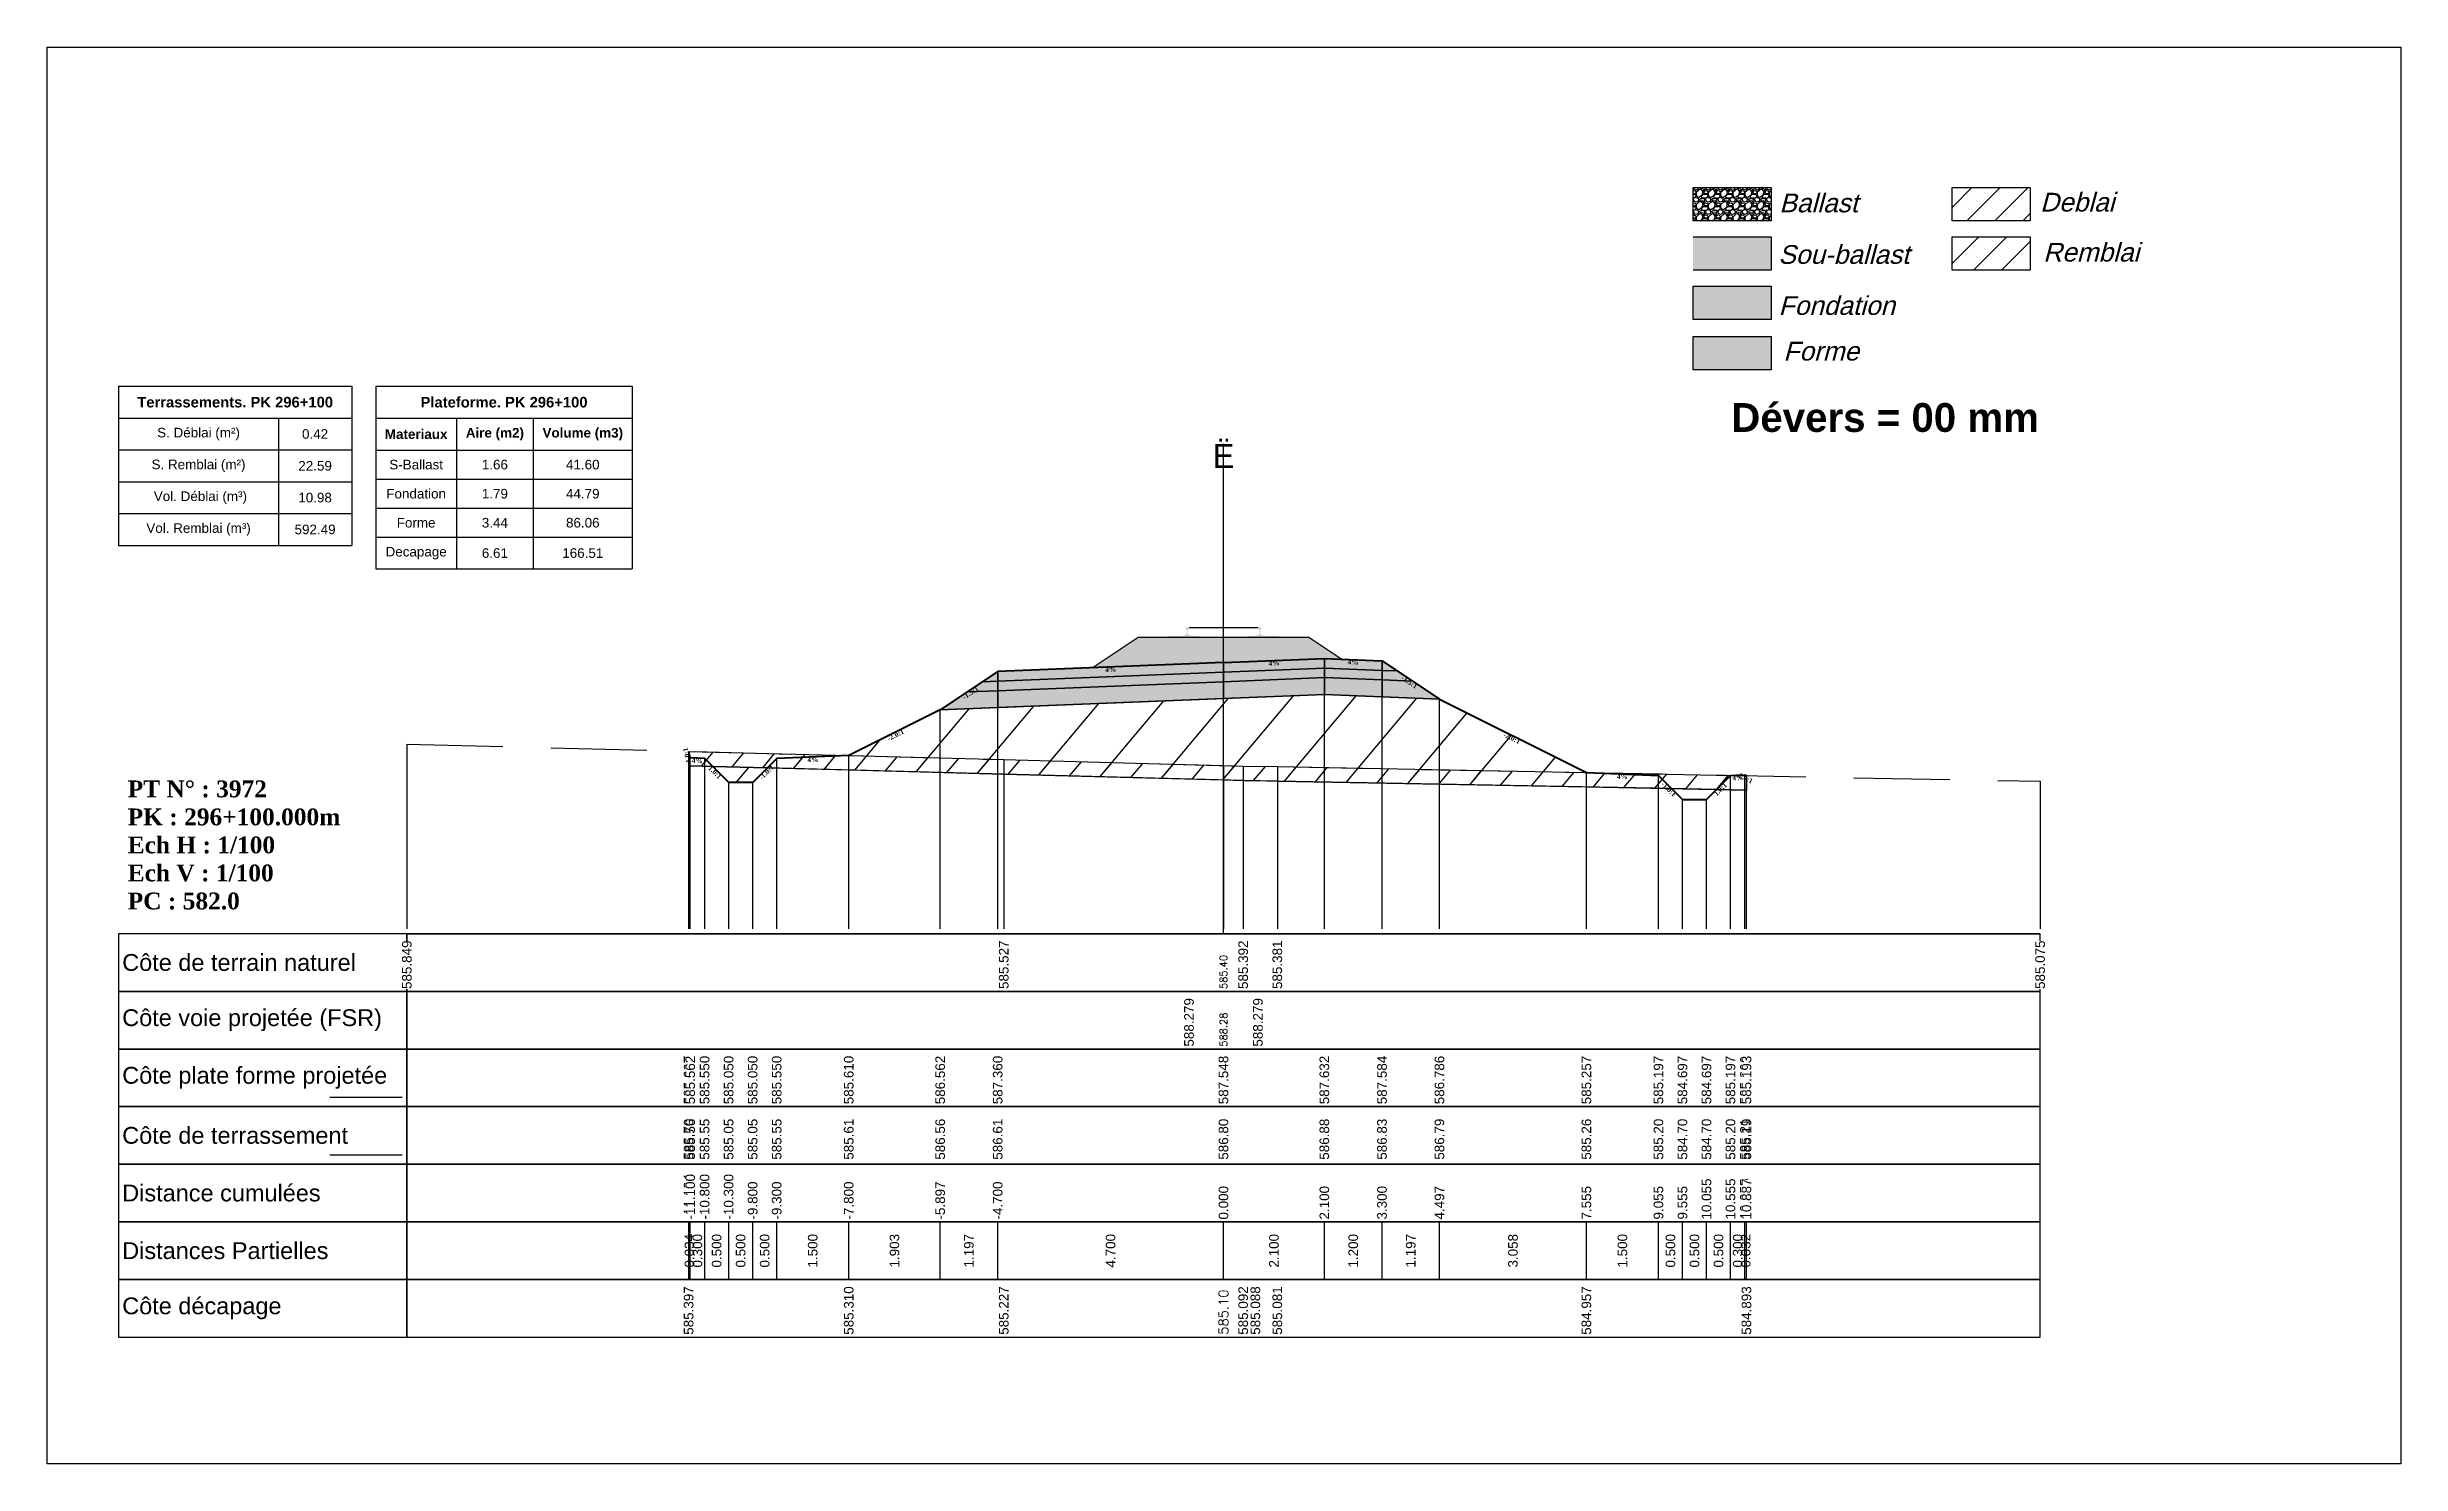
# Model space of a CAD drawing. Header units: millimetres. Extents: x 2762 to 3076, y 916 to 3305.
# Drawn here: x 2950.21 to 2999.21, y 1819.65 to 1849.15 of the extents above; entities that cross this region are included whole.
import ezdxf

# ---------------------------------------------------------------- set-up
doc = ezdxf.new("R2010")
doc.units = ezdxf.units.MM
doc.header["$LTSCALE"] = 2
doc.linetypes.add('CACHE', pattern=[9.525, 6.35, -3.175])
doc.linetypes.add('DASHED', pattern=[0.75, 0.5, -0.25])
for name, color, linetype in [('C-ANNO-TABL', 1, 'Continuous'), ('C-ANNO-TABL-TEXT', 150, 'Continuous'), ('C-ANNO-TABL-TITL', 150, 'Continuous'), ('C-ANNO-TABL-TTBL', 5, 'Continuous'), ('C-ROAD-CORR', 5, 'Continuous'), ('C-ROAD-SCTN', 7, 'Continuous')]:
    doc.layers.add(name, color=color, linetype=linetype)
doc.styles.add('ARIAL', font='arial.ttf')
doc.styles.add('C3D_Etiquette', font='romans.shx')
doc.styles.add('C3D_Profil_Travers', font='romans.shx')
doc.styles.get("Standard").update_dxf_attribs({"font": 'arial.ttf'})

msp = doc.modelspace()

# ---------------------------------------------------------------- texts
at = {"insert": (2985.274, 1841.733), "char_height": 0.6, "attachment_point": 1}
msp.add_mtext_dynamic_manual_height_columns('{\\fArial|b1|i0|c0|p34;Dévers = 00 mm}', width=8.82587, gutter_width=1.25, heights=[0], dxfattribs=at)
at = {"color": 7, "linetype": 'Continuous', "lineweight": -3}
for s, insert, char_height, attachment_point, style in [('{\\fWingdings|b0|i0|c2|p0;Ë}', (2974.705, 1840.384), 0.5, 8, 'C3D_Profil_Travers'), ('{\\fTimes New Roman|b1|i0|c0|p18;PT N° : 3972\\PPK : 296+100.000m\\PEch H : 1/100\\PEch V : 1/100\\PPC : 582.0}', (2951.893, 1831.184), 0.35, 7, 'C3D_Profil_Travers'), ('{\\fArial|b0|i0|c0|p34;Côte de terrain naturel}', (2951.779, 1830.084), 0.35, 4, 'C3D_Etiquette'), ('{\\fArial|b0|i0|c0|p34;Côte plate forme projetée}', (2951.779, 1827.684), 0.35, 4, 'C3D_Etiquette'), ('{\\fArial|b0|i0|c0|p34;Côte de terrassement}', (2951.779, 1826.484), 0.35, 4, 'C3D_Etiquette'), ('{\\fArial|b0|i0|c0|p34;Distance cumulées}', (2951.779, 1825.284), 0.35, 4, 'C3D_Etiquette'), ('{\\fArial|b0|i0|c0|p34;Distances Partielles}', (2951.779, 1824.084), 0.35, 4, 'C3D_Etiquette'), ('{\\fArial|b0|i0|c0|p34;Côte décapage}', (2951.779, 1822.884), 0.35, 4, 'C3D_Etiquette')]:
    msp.add_mtext(s, dxfattribs=dict(at, insert=insert, char_height=char_height, attachment_point=attachment_point, style=style))
at = {"color": 7, "linetype": 'Continuous', "lineweight": -3, "char_height": 0.1, "style": 'C3D_Etiquette'}
for s, insert, width, attachment_point, rotation in [('{\\fTimes New Roman|b1|i0|c0|p18;4%}', (2972.355, 1836.234), 0.42071, 2, 2.2906), ('{\\fTimes New Roman|b1|i0|c0|p18;4%}', (2975.755, 1836.37), 0.37094, 2, 2.2906), ('{\\fTimes New Roman|b1|i0|c0|p18;4%}', (2977.404, 1836.388), 0.42071, 2, 357.7094), ('{\\fTimes New Roman|b1|i0|c0|p18;-1.5:1}', (2969.408, 1835.742), 0.34598, 2, 33.6901), ('{\\fTimes New Roman|b1|i0|c0|p18;-1.5:1}', (2978.601, 1835.966), 0.34598, 2, 326.3099), ('{\\fTimes New Roman|b1|i0|c0|p18;-2.0:1}', (2967.858, 1834.866), 0.34598, 2, 26.5651), ('{\\fTimes New Roman|b1|i0|c0|p18;-2.0:1}', (2980.729, 1834.802), 0.34598, 2, 333.4349), ('{\\fTimes New Roman|b1|i0|c0|p18;1.0:1}', (2963.584, 1834.412), 0.29446, 8, 104.0362), ('{\\fTimes New Roman|b1|i0|c0|p18;4%}', (2963.754, 1834.336), 0.37094, 2, 357.7094), ('{\\fTimes New Roman|b1|i0|c0|p18;1.0:1}', (2964.152, 1834.081), 0.29001, 2, 315), ('{\\fTimes New Roman|b1|i0|c0|p18;-1.0:1}', (2965.157, 1834.081), 0.34598, 2, 45), ('{\\fTimes New Roman|b1|i0|c0|p18;4%}', (2966.155, 1834.36), 0.42071, 2, 2.2906), ('{\\fTimes New Roman|b1|i0|c0|p18;4%}', (2983.01, 1834.007), 0.42071, 2, 357.7094), ('{\\fTimes New Roman|b1|i0|c0|p18;-1.0:1}', (2984.007, 1833.728), 0.34598, 2, 315), ('{\\fTimes New Roman|b1|i0|c0|p18;1.0:1}', (2985.013, 1833.728), 0.29001, 2, 45), ('{\\fTimes New Roman|b1|i0|c0|p18;4%}', (2985.41, 1833.983), 0.37094, 2, 2.2906), ('{\\fTimes New Roman|b1|i0|c0|p18;-2.0:1}', (2985.574, 1833.981), 0.34598, 2, 333.4349)]:
    msp.add_mtext(s, dxfattribs=dict(at, insert=insert, width=width, attachment_point=attachment_point, rotation=rotation))
at = {"color": 7, "linetype": 'Continuous', "lineweight": -3, "rotation": 90, "style": 'C3D_Profil_Travers'}
for s, insert, char_height, attachment_point in [('585.40', (2974.705, 1829.534), 0.15, 4), ('588.28', (2974.705, 1828.334), 0.15, 4), ('{\\fArial|b0|i0|c0|p34;585.70}', (2963.571, 1825.979), 0.2, 4), ('{\\fArial|b0|i0|c0|p34;585.56}', (2963.604, 1825.979), 0.2, 4), ('{\\fArial|b0|i0|c0|p34;585.55}', (2963.904, 1825.979), 0.2, 4), ('{\\fArial|b0|i0|c0|p34;585.05}', (2964.404, 1825.979), 0.2, 4), ('{\\fArial|b0|i0|c0|p34;585.05}', (2964.904, 1825.979), 0.2, 4), ('{\\fArial|b0|i0|c0|p34;585.55}', (2965.404, 1825.979), 0.2, 4), ('{\\fArial|b0|i0|c0|p34;585.61}', (2966.904, 1825.979), 0.2, 4), ('{\\fArial|b0|i0|c0|p34;586.56}', (2968.808, 1825.979), 0.2, 4), ('{\\fArial|b0|i0|c0|p34;586.61}', (2970.005, 1825.979), 0.2, 4), ('{\\fArial|b0|i0|c0|p34;586.80}', (2974.705, 1825.979), 0.2, 4), ('{\\fArial|b0|i0|c0|p34;586.88}', (2976.805, 1825.979), 0.2, 4), ('{\\fArial|b0|i0|c0|p34;586.83}', (2978.005, 1825.979), 0.2, 4), ('{\\fArial|b0|i0|c0|p34;586.79}', (2979.201, 1825.979), 0.2, 4), ('{\\fArial|b0|i0|c0|p34;585.26}', (2982.26, 1825.979), 0.2, 4), ('{\\fArial|b0|i0|c0|p34;585.20}', (2983.76, 1825.979), 0.2, 4), ('{\\fArial|b0|i0|c0|p34;584.70}', (2984.26, 1825.979), 0.2, 4), ('{\\fArial|b0|i0|c0|p34;584.70}', (2984.76, 1825.979), 0.2, 4), ('{\\fArial|b0|i0|c0|p34;585.20}', (2985.26, 1825.979), 0.2, 4), ('{\\fArial|b0|i0|c0|p34;585.21}', (2985.56, 1825.979), 0.2, 4), ('{\\fArial|b0|i0|c0|p34;585.19}', (2985.592, 1825.979), 0.2, 4), ('{\\fArial|b0|i0|c0|p34;0.034}', (2963.588, 1824.084), 0.2, 5), ('{\\fArial|b0|i0|c0|p34;0.300}', (2963.754, 1824.084), 0.2, 5), ('{\\fArial|b0|i0|c0|p34;0.500}', (2964.154, 1824.084), 0.2, 5), ('{\\fArial|b0|i0|c0|p34;0.500}', (2964.654, 1824.084), 0.2, 5), ('{\\fArial|b0|i0|c0|p34;0.500}', (2965.154, 1824.084), 0.2, 5), ('{\\fArial|b0|i0|c0|p34;1.500}', (2966.154, 1824.084), 0.2, 5), ('{\\fArial|b0|i0|c0|p34;1.903}', (2967.856, 1824.084), 0.2, 5), ('{\\fArial|b0|i0|c0|p34;1.197}', (2969.406, 1824.084), 0.2, 5), ('{\\fArial|b0|i0|c0|p34;4.700}', (2972.355, 1824.084), 0.2, 5), ('{\\fArial|b0|i0|c0|p34;2.100}', (2975.755, 1824.084), 0.2, 5), ('{\\fArial|b0|i0|c0|p34;1.200}', (2977.405, 1824.084), 0.2, 5), ('{\\fArial|b0|i0|c0|p34;1.197}', (2978.603, 1824.084), 0.2, 5), ('{\\fArial|b0|i0|c0|p34;3.058}', (2980.731, 1824.084), 0.2, 5), ('{\\fArial|b0|i0|c0|p34;1.500}', (2983.01, 1824.084), 0.2, 5), ('{\\fArial|b0|i0|c0|p34;0.500}', (2984.01, 1824.084), 0.2, 5), ('{\\fArial|b0|i0|c0|p34;0.500}', (2984.51, 1824.084), 0.2, 5), ('{\\fArial|b0|i0|c0|p34;0.500}', (2985.01, 1824.084), 0.2, 5), ('{\\fArial|b0|i0|c0|p34;0.300}', (2985.41, 1824.084), 0.2, 5), ('{\\fArial|b0|i0|c0|p34;0.032}', (2985.576, 1824.084), 0.2, 5), ('585.10', (2974.705, 1822.334), 0.2, 4)]:
    msp.add_mtext(s, dxfattribs=dict(at, insert=insert, char_height=char_height, attachment_point=attachment_point))
at = {"color": 7, "linetype": 'Continuous', "lineweight": -3, "insert": (2951.779, 1828.884), "char_height": 0.35, "attachment_point": 4}
msp.add_mtext('{\\fArial|b0|i0|c0|p34;Côte voie projetée (FSR)}', dxfattribs=at)
at = {"layer": 'C-ANNO-TABL-TEXT', "color": 7, "style": 'ARIAL', "oblique": 15}
for s, p in [('Ballast', (2986.274, 1845.705)), ('Deblai', (2991.704, 1845.721)), ('Sou-ballast', (2986.254, 1844.632)), ('Remblai', (2991.768, 1844.679)), ('Fondation', (2986.259, 1843.569)), ('Forme', (2986.359, 1842.619))]:
    msp.add_text(s, height=0.39, dxfattribs=at).set_placement(p)
at = {"layer": 'C-ANNO-TABL-TEXT', "color": 7, "linetype": 'Continuous', "lineweight": -3, "char_height": 0.2, "attachment_point": 5, "style": 'ARIAL'}
for s, insert in [('{\\fArial|b0|i0|c0|p34;\\C7;0.42}', (2955.794, 1841.088)), ('{\\fArial|b0|i0|c0|p34;\\C7;22.59}', (2955.794, 1840.426)), ('{\\fArial|b0|i0|c0|p34;\\C7;S-Ballast}', (2957.898, 1840.451)), ('{\\fArial|b0|i0|c0|p34;\\C7;1.66}', (2959.537, 1840.451)), ('{\\C18;\\c0;41.60}', (2961.367, 1840.451)), ('{\\fArial|b0|i0|c0|p34;\\C7;Fondation}', (2957.898, 1839.845)), ('{\\fArial|b0|i0|c0|p34;\\C7;10.98}', (2955.794, 1839.764)), ('{\\fArial|b0|i0|c0|p34;\\C7;1.79}', (2959.537, 1839.845)), ('{\\C18;\\c0;44.79}', (2961.367, 1839.845)), ('{\\fArial|b0|i0|c0|p34;\\C7;592.49}', (2955.794, 1839.101)), ('{\\fArial|b0|i0|c0|p34;\\C7;Forme}', (2957.898, 1839.241)), ('{\\fArial|b0|i0|c0|p34;\\C7;3.44}', (2959.537, 1839.241)), ('{\\C18;\\c0;86.06}', (2961.367, 1839.241)), ('{\\fArial|b0|i0|c0|p34;\\C7;Decapage}', (2957.898, 1838.609)), ('{\\fArial|b0|i0|c0|p34;\\C7;6.61}', (2959.537, 1838.609)), ('{\\C18;\\c0;166.51}', (2961.367, 1838.609))]:
    msp.add_mtext(s, dxfattribs=dict(at, insert=insert))
at = {"layer": 'C-ANNO-TABL-TITL', "color": 7, "linetype": 'Continuous', "lineweight": -3, "attachment_point": 5, "style": 'ARIAL'}
for s, insert, char_height in [('{\\fArial|b1|i0|c0|p34;\\C7;Terrassements. PK 296+100}', (2954.13, 1841.751), 0.22), ('{\\fArial|b1|i0|c0|p34;\\C18;\\c0;Plateforme. PK 296+100}', (2959.727, 1841.75), 0.22), ('{\\fArial|b0|i0|c0|p34;\\C7;S. Déblai (m²) }', (2953.368, 1841.088), 0.2), ('{\\fArial|b1|i0|c0|p34;\\C7;Materiaux   }', (2957.898, 1841.085), 0.2), ('{\\fArial|b1|i0|c0|p34;\\C7;Aire (m2)}', (2959.537, 1841.085), 0.2), ('{\\fArial|b1|i0|c0|p34;\\C7;Volume (m3)}', (2961.367, 1841.085), 0.2), ('{\\fArial|b0|i0|c0|p34;\\C7;S. Remblai (m²) }', (2953.368, 1840.426), 0.2), ('{\\fArial|b0|i0|c0|p34;\\C7; Vol. Déblai (m³) }', (2953.368, 1839.764), 0.2), ('{\\fArial|b0|i0|c0|p34;\\C7;Vol. Remblai (m³)}', (2953.368, 1839.101), 0.2)]:
    msp.add_mtext(s, dxfattribs=dict(at, insert=insert, char_height=char_height))

# ---------------------------------------------------------------- hatches: boundary and pattern name
h = msp.add_hatch(color=11)
h.dxf.hatch_style = 1
h.paths.add_polyline_path([(2986.106, 1845.191), (2984.48, 1845.191), (2984.48, 1844.499), (2986.106, 1844.499)])
h = msp.add_hatch(color=30)
h.dxf.hatch_style = 1
h.paths.add_polyline_path([(2986.106, 1844.164), (2984.48, 1844.164), (2984.48, 1843.472), (2986.106, 1843.472)])
h = msp.add_hatch(color=83)
h.dxf.hatch_style = 1
h.paths.add_polyline_path([(2986.106, 1843.118), (2984.48, 1843.118), (2984.48, 1842.426), (2986.106, 1842.426)])
at = {"linetype": 'Continuous', "lineweight": -3}
msp.add_hatch(color=254, dxfattribs=at).paths.add_polyline_path([(2973.487, 1836.679), (2973.487, 1836.864), (2973.602, 1836.885), (2973.95, 1836.885), (2973.95, 1836.891), (2973.876, 1836.891), (2973.876, 1836.9), (2973.877, 1836.902), (2973.879, 1836.902), (2973.88, 1836.903), (2973.9, 1836.904), (2973.903, 1836.905), (2973.906, 1836.906), (2973.934, 1836.916), (2973.937, 1836.918), (2973.938, 1836.919), (2973.939, 1836.92), (2973.94, 1836.925), (2973.941, 1836.932), (2973.942, 1836.941), (2973.943, 1836.951), (2973.943, 1836.975), (2973.942, 1836.991), (2973.942, 1836.997), (2973.941, 1837.003), (2973.94, 1837.008), (2973.94, 1837.01), (2973.939, 1837.013), (2973.938, 1837.015), (2973.937, 1837.016), (2973.936, 1837.017), (2973.935, 1837.018), (2973.919, 1837.024), (2973.917, 1837.025), (2973.916, 1837.026), (2973.915, 1837.028), (2973.915, 1837.03), (2973.915, 1837.048), (2973.916, 1837.053), (2973.917, 1837.055), (2973.919, 1837.057), (2973.921, 1837.059), (2973.924, 1837.06), (2973.925, 1837.061), (2973.929, 1837.062), (2973.933, 1837.062), (2973.936, 1837.062), (2973.94, 1837.063), (2973.945, 1837.063), (2973.948, 1837.063), (2973.951, 1837.063), (2973.955, 1837.063), (2973.958, 1837.063), (2973.962, 1837.063), (2973.967, 1837.062), (2973.97, 1837.062), (2973.974, 1837.062), (2973.978, 1837.061), (2973.979, 1837.06), (2973.981, 1837.059), (2973.984, 1837.057), (2973.986, 1837.055), (2973.987, 1837.053), (2973.987, 1837.048), (2973.987, 1837.03), (2973.987, 1837.028), (2973.987, 1837.026), (2973.986, 1837.025), (2973.984, 1837.024), (2973.968, 1837.018), (2973.967, 1837.017), (2973.965, 1837.016), (2973.964, 1837.015), (2973.964, 1837.013), (2973.963, 1837.01), (2973.962, 1837.008), (2973.962, 1837.003), (2973.961, 1836.997), (2973.96, 1836.991), (2973.96, 1836.975), (2973.96, 1836.951), (2973.961, 1836.941), (2973.962, 1836.932), (2973.963, 1836.925), (2973.964, 1836.92), (2973.965, 1836.919), (2973.966, 1836.918), (2973.968, 1836.916), (2973.997, 1836.906), (2974, 1836.905), (2974.003, 1836.904), (2974.023, 1836.903), (2974.024, 1836.902), (2974.025, 1836.902), (2974.026, 1836.9), (2974.026, 1836.891), (2973.952, 1836.891), (2973.952, 1836.885), (2974.156, 1836.885), (2974.288, 1836.854), (2975.122, 1836.854), (2975.253, 1836.885), (2975.457, 1836.885), (2975.457, 1836.891), (2975.383, 1836.891), (2975.383, 1836.9), (2975.384, 1836.902), (2975.386, 1836.902), (2975.387, 1836.903), (2975.407, 1836.904), (2975.41, 1836.905), (2975.413, 1836.906), (2975.441, 1836.916), (2975.444, 1836.918), (2975.445, 1836.919), (2975.446, 1836.92), (2975.447, 1836.925), (2975.448, 1836.932), (2975.449, 1836.941), (2975.45, 1836.951), (2975.45, 1836.975), (2975.449, 1836.991), (2975.449, 1836.997), (2975.448, 1837.003), (2975.447, 1837.008), (2975.447, 1837.01), (2975.446, 1837.013), (2975.445, 1837.015), (2975.444, 1837.016), (2975.443, 1837.017), (2975.442, 1837.018), (2975.426, 1837.024), (2975.424, 1837.025), (2975.423, 1837.026), (2975.422, 1837.028), (2975.422, 1837.03), (2975.422, 1837.048), (2975.423, 1837.053), (2975.424, 1837.055), (2975.426, 1837.057), (2975.428, 1837.059), (2975.431, 1837.06), (2975.432, 1837.061), (2975.436, 1837.062), (2975.44, 1837.062), (2975.443, 1837.062), (2975.447, 1837.063), (2975.452, 1837.063), (2975.455, 1837.063), (2975.458, 1837.063), (2975.462, 1837.063), (2975.465, 1837.063), (2975.469, 1837.063), (2975.474, 1837.062), (2975.477, 1837.062), (2975.481, 1837.062), (2975.485, 1837.061), (2975.486, 1837.06), (2975.488, 1837.059), (2975.491, 1837.057), (2975.493, 1837.055), (2975.494, 1837.053), (2975.494, 1837.048), (2975.494, 1837.03), (2975.494, 1837.028), (2975.494, 1837.026), (2975.493, 1837.025), (2975.491, 1837.024), (2975.475, 1837.018), (2975.474, 1837.017), (2975.472, 1837.016), (2975.471, 1837.015), (2975.471, 1837.013), (2975.47, 1837.01), (2975.469, 1837.008), (2975.469, 1837.003), (2975.468, 1836.997), (2975.467, 1836.991), (2975.467, 1836.975), (2975.467, 1836.951), (2975.468, 1836.941), (2975.469, 1836.932), (2975.47, 1836.925), (2975.471, 1836.92), (2975.472, 1836.919), (2975.473, 1836.918), (2975.475, 1836.916), (2975.504, 1836.906), (2975.507, 1836.905), (2975.51, 1836.904), (2975.53, 1836.903), (2975.531, 1836.902), (2975.532, 1836.902), (2975.533, 1836.9), (2975.533, 1836.891), (2975.459, 1836.891), (2975.459, 1836.885), (2975.807, 1836.885), (2975.922, 1836.864), (2975.922, 1836.679)])
h = msp.add_hatch(dxfattribs=at)
h.set_pattern_fill('GRAVEL', color=252, scale=0.009, style=0)
h.set_pattern_definition([(228.0128, (2972.136781, 1836.451071), (-1.8288, -2.0574), [0.030755, -3.0447435]), (184.96974, (2972.116207, 1836.428211), (2.743199999, 0.228600013), [0.0527764, -5.2248644]), (132.51045, (2972.063629, 1836.42364), (2.286, -2.5146), [0.0372133, -3.684125]), (267.2737, (2971.974475, 1836.366489), (0.2286, 4.572), [0.0480604, -4.7579794]), (292.83365, (2971.972189, 1836.318483), (-1.143, 2.7432), [0.047127, -4.6655827]), (357.2737, (2971.990477, 1836.275049), (-4.572, 0.2286), [0.0480604, -4.7579794]), (37.69424, (2972.038483, 1836.272763), (-2.9718, -2.286), [0.0635574, -6.2921804]), (72.25533, (2972.088775, 1836.311625), (1.6002, 5.0292), [0.0600048, -5.940473]), (121.42957, (2972.107063, 1836.368775), (-1.8288, 2.9718), [0.048223, -4.774099]), (175.23636, (2972.081917, 1836.409923), (2.5146, -0.2286), [0.055054, -2.697654]), (222.39744, (2972.027053, 1836.4144954), (-2.7432, -2.5146), [0.071197, -7.0485095]), (138.81407, (2972.20079, 1836.364203), (-1.6002, 1.3716), [0.0243004, -2.405751]), (171.46923, (2972.182501, 1836.380205), (2.9718, -0.4572), [0.0462314, -4.5769175]), (225, (2972.13678, 1836.38706), (-3e-17, -0.2286), [0.032329, -0.29096]), (203.1986, (2972.12078, 1836.414495), (1.143, 0.4572), [0.01741, -1.723556]), (291.8014, (2972.104777, 1836.407637), (-0.2286, 0.6858), [0.024621, -1.206428]), (30.9638, (2972.11392, 1836.384777), (0.6858, 0.4572), [0.039989, -1.292967]), (161.565, (2972.14821, 1836.40535), (0.4572, -0.2286), [0.028916, -0.693981]), (16.38954, (2971.972189, 1836.407637), (2.286, 0.6858), [0.040508, -4.0102944]), (70.34618, (2972.011051, 1836.419067), (-0.9144, -2.5146), [0.033984, -3.3643994]), (293.1986, (2972.14821, 1836.45107), (-0.4572, 1.143), [0.034819, -1.7061465]), (343.61046, (2972.161927, 1836.419067), (-2.286, 0.6858), [0.040508, -4.0102944]), (339.44395, (2971.97219, 1836.265905), (-1.143, 0.4572), [0.039063, -1.914096]), (294.77514, (2972.008765, 1836.25219), (-1.143, 2.5146), [0.0327305, -3.2403234]), (66.8014, (2972.150497, 1836.22247), (0.4572, 1.143), [0.034819, -1.7061465]), (17.35402, (2972.164213, 1836.254475), (-2.9718, -0.9144), [0.0383204, -3.793714]), (69.44395, (2972.038483, 1836.222471), (-0.4572, -1.143), [0.0195316, -1.933628]), (101.3099, (2972.13678, 1836.22247), (-0.2286, 0.9144), [0.011656, -1.1539795]), (165.9638, (2972.134495, 1836.2339), (0.6858, -0.2286), [0.047127, -0.895415]), (186.009, (2972.088775, 1836.245331), (2.286, 0.2286), [0.043674, -4.323723]), (303.69, (2972.11392, 1836.364203), (-0.2286, 0.4572), [0.032969, -0.79126]), (353.15723, (2972.132209, 1836.336771), (3.8862, -0.4572), [0.05756, -5.698441]), (60.9454, (2972.18936, 1836.329913), (-0.9144, -1.6002), [0.023536, -2.330045]), (90, (2972.2008, 1836.35049), (-0.2286, 0.2286), [0.013716, -0.214884]), (120.25644, (2972.084203, 1836.25219), (0.9144, -1.6002), [0.031758, -3.1440547]), (48.0128, (2972.068201, 1836.279621), (1.8288, 2.0574), [0.06151, -3.0139886]), (0, (2972.10935, 1836.32534), (0.2286, 0.2286), [0.059436, -0.169164]), (325.30485, (2972.168785, 1836.325341), (2.286, -1.6002), [0.036145, -3.5783385]), (254.0546, (2972.198503, 1836.304767), (-0.2286, -0.9144), [0.033285, -1.6309485]), (207.64598, (2972.189359, 1836.272763), (-4.3434, -2.286), [0.054193, -5.365122]), (175.42608, (2972.141353, 1836.247617), (-2.9718, 0.2286), [0.0573327, -5.675926])])
h.paths.add_polyline_path([(2971.972, 1836.222), (2972.93, 1836.861), (2976.48, 1836.861), (2977.169, 1836.401), (2976.805, 1836.416)])
h = msp.add_hatch(color=30, dxfattribs=at)
h.paths.add_polyline_path([(2978.005, 1835.968), (2978.005, 1836.168), (2978.324, 1836.155), (2978.643, 1835.942)])
h.paths.add_polyline_path([(2976.805, 1836.016), (2976.805, 1836.216), (2978.005, 1836.168), (2978.005, 1835.968)])
h.paths.add_polyline_path([(2974.705, 1835.932), (2974.705, 1836.132), (2976.805, 1836.216), (2976.805, 1836.016)])
h.paths.add_polyline_path([(2970.005, 1835.744), (2970.005, 1835.944), (2974.705, 1836.132), (2974.705, 1835.932)])
h.paths.add_polyline_path([(2969.366, 1835.718), (2969.685, 1835.931), (2970.005, 1835.944), (2970.005, 1835.744)])
h = msp.add_hatch(color=11, dxfattribs=at)
h.paths.add_polyline_path([(2978.005, 1836.168), (2978.005, 1836.368), (2978.324, 1836.155)])
h.paths.add_polyline_path([(2976.805, 1836.216), (2976.805, 1836.416), (2978.005, 1836.368), (2978.005, 1836.168)])
h.paths.add_polyline_path([(2974.705, 1836.132), (2974.705, 1836.332), (2976.805, 1836.416), (2976.805, 1836.216)])
h.paths.add_polyline_path([(2970.005, 1835.944), (2970.005, 1836.144), (2974.705, 1836.332), (2974.705, 1836.132)])
h.paths.add_polyline_path([(2969.685, 1835.931), (2970.005, 1836.144), (2970.005, 1835.944)])
h = msp.add_hatch(dxfattribs=at)
h.set_pattern_fill('_U', color=3, angle=50, style=0, pattern_type=0)
h.set_pattern_definition([(50, (2984.9677, 1833.6887), (-0.766044, 0.642788), [])])
h.paths.add_polyline_path([(2984.968, 1833.689), (2985.26, 1833.981), (2985.56, 1833.993), (2985.592, 1833.977), (2985.592, 1833.677)])
h.paths.add_polyline_path([(2965.208, 1834.138), (2965.404, 1834.334), (2966.904, 1834.394), (2968.808, 1835.346), (2976.805, 1835.666), (2979.201, 1835.57), (2982.26, 1834.041), (2983.76, 1833.981), (2984.034, 1833.707), (2975.826, 1833.864), (2975.115, 1833.876), (2970.131, 1834.01)])
h.paths.add_polyline_path([(2963.571, 1834.181), (2963.571, 1834.481), (2963.604, 1834.346), (2963.904, 1834.334), (2964.071, 1834.168)])
h = msp.add_hatch(color=83, dxfattribs=at)
h.paths.add_polyline_path([(2978.005, 1835.618), (2978.005, 1835.968), (2978.643, 1835.942), (2979.201, 1835.57)])
h.paths.add_polyline_path([(2976.805, 1835.666), (2976.805, 1836.016), (2978.005, 1835.968), (2978.005, 1835.618)])
h.paths.add_polyline_path([(2974.705, 1835.582), (2974.705, 1835.932), (2976.805, 1836.016), (2976.805, 1835.666)])
h.paths.add_polyline_path([(2970.005, 1835.394), (2970.005, 1835.744), (2974.705, 1835.932), (2974.705, 1835.582)])
h.paths.add_polyline_path([(2968.808, 1835.346), (2969.366, 1835.718), (2970.005, 1835.744), (2970.005, 1835.394)])
h = msp.add_hatch(dxfattribs=at)
h.set_pattern_fill('_U', color=150, scale=0.5, angle=50, style=0, pattern_type=0)
h.set_pattern_definition([(50, (2984.9677, 1833.68867), (-0.383022, 0.321394), [])])
h.paths.add_polyline_path([(2984.968, 1833.689), (2985.26, 1833.981), (2985.299, 1833.982), (2985.592, 1833.977), (2985.592, 1833.677)])
h.paths.add_polyline_path([(2982.26, 1834.041), (2985.299, 1833.982), (2985.26, 1833.981), (2984.968, 1833.689), (2984.034, 1833.707), (2983.76, 1833.981)])
h.paths.add_polyline_path([(2965.208, 1834.138), (2965.404, 1834.334), (2966.904, 1834.394), (2970.131, 1834.31), (2975.115, 1834.176), (2975.826, 1834.164), (2982.26, 1834.041), (2983.76, 1833.981), (2984.034, 1833.707), (2975.826, 1833.864), (2975.115, 1833.876), (2970.131, 1834.01)])
h.paths.add_polyline_path([(2963.571, 1834.481), (2966.904, 1834.394), (2965.404, 1834.334), (2965.208, 1834.138), (2964.071, 1834.168), (2963.904, 1834.334), (2963.604, 1834.346)])
h.paths.add_polyline_path([(2963.571, 1834.181), (2963.571, 1834.481), (2963.604, 1834.346), (2963.904, 1834.334), (2964.071, 1834.168)])
h = msp.add_hatch(dxfattribs=at)
h.set_pattern_fill('_U', color=1, angle=50, style=0, pattern_type=0)
h.set_pattern_definition([(50, (2984.0339, 1833.7066), (-0.766044, 0.64279), [])])
h.paths.add_polyline_path([(2984.034, 1833.707), (2984.968, 1833.689), (2984.76, 1833.481), (2984.26, 1833.481)])
h.paths.add_polyline_path([(2964.071, 1834.168), (2965.208, 1834.138), (2964.904, 1833.834), (2964.404, 1833.834)])

# ---------------------------------------------------------------- linework, layer by layer
for p, q in [((2984.48, 1846.219), (2986.106, 1846.219)), ((2984.48, 1846.219), (2986.106, 1846.219)), ((2984.48, 1845.527), (2984.48, 1846.219)), ((2986.106, 1846.219), (2986.106, 1845.527)), ((2986.106, 1846.219), (2986.106, 1845.527)), ((2989.873, 1846.219), (2991.499, 1846.219)), ((2989.873, 1845.527), (2989.873, 1846.219)), ((2991.499, 1846.219), (2991.499, 1845.527)), ((2986.106, 1845.527), (2984.48, 1845.527)), ((2986.106, 1845.527), (2984.48, 1845.527)), ((2991.499, 1845.527), (2989.873, 1845.527)), ((2984.48, 1845.191), (2986.106, 1845.191)), ((2986.106, 1845.191), (2986.106, 1844.499)), ((2989.873, 1845.191), (2991.499, 1845.191)), ((2989.873, 1844.499), (2989.873, 1845.191)), ((2991.499, 1845.191), (2991.499, 1844.499)), ((2986.106, 1844.499), (2984.48, 1844.499)), ((2991.499, 1844.499), (2989.873, 1844.499)), ((2984.48, 1844.164), (2986.106, 1844.164)), ((2984.48, 1843.472), (2984.48, 1844.164)), ((2986.106, 1844.164), (2986.106, 1843.472)), ((2986.106, 1843.472), (2984.48, 1843.472)), ((2984.48, 1843.118), (2986.106, 1843.118)), ((2984.48, 1842.426), (2984.48, 1843.118)), ((2986.106, 1843.118), (2986.106, 1842.426)), ((2986.106, 1842.426), (2984.48, 1842.426))]:
    msp.add_line(p, q)
at = {"linetype": 'Continuous'}
for p, q in [((2984.483, 1846.172), (2984.48, 1846.173)), ((2984.48, 1846.17), (2984.483, 1846.172)), ((2984.52, 1846.144), (2984.48, 1846.15)), ((2984.48, 1846.104), (2984.53, 1846.098)), ((2984.48, 1846.083), (2984.506, 1846.083)), ((2984.532, 1846.019), (2984.48, 1845.992)), ((2984.483, 1845.918), (2984.48, 1845.919)), ((2984.48, 1845.916), (2984.483, 1845.918)), ((2984.52, 1845.89), (2984.48, 1845.896)), ((2984.48, 1845.85), (2984.53, 1845.844)), ((2984.484, 1845.969), (2984.499, 1845.934)), ((2984.485, 1845.969), (2984.501, 1846.005)), ((2984.486, 1846.219), (2984.499, 1846.188)), ((2984.498, 1846.188), (2984.541, 1846.175)), ((2984.498, 1845.934), (2984.541, 1845.921)), ((2984.501, 1846.005), (2984.542, 1846.018)), ((2984.505, 1846.086), (2984.539, 1846.063)), ((2984.505, 1845.832), (2984.539, 1845.809)), ((2984.543, 1846.128), (2984.522, 1846.145)), ((2984.543, 1845.874), (2984.522, 1845.891)), ((2984.529, 1846.088), (2984.542, 1846.111)), ((2984.539, 1846.061), (2984.529, 1846.025)), ((2984.529, 1845.834), (2984.542, 1845.857)), ((2984.541, 1846.175), (2984.585, 1846.188)), ((2984.541, 1846.016), (2984.582, 1846.001)), ((2984.541, 1845.921), (2984.585, 1845.934)), ((2984.544, 1846.129), (2984.542, 1846.076)), ((2984.542, 1846.111), (2984.542, 1846.127)), ((2984.542, 1846.076), (2984.562, 1846.028)), ((2984.544, 1845.875), (2984.542, 1845.822)), ((2984.542, 1845.857), (2984.542, 1845.873)), ((2984.609, 1846.175), (2984.55, 1846.122)), ((2984.609, 1845.921), (2984.55, 1845.868)), ((2984.562, 1846.025), (2984.615, 1846.022)), ((2984.581, 1846.003), (2984.596, 1845.97)), ((2984.585, 1846.187), (2984.596, 1846.219)), ((2984.585, 1845.933), (2984.598, 1845.969)), ((2984.662, 1846.175), (2984.601, 1846.18)), ((2984.662, 1845.921), (2984.601, 1845.926)), ((2984.642, 1845.939), (2984.614, 1845.969)), ((2984.615, 1846.025), (2984.671, 1846.068)), ((2984.615, 1845.969), (2984.623, 1845.989)), ((2984.642, 1846.193), (2984.618, 1846.219)), ((2984.671, 1845.989), (2984.623, 1845.984)), ((2984.685, 1846.199), (2984.627, 1846.194)), ((2984.685, 1845.945), (2984.627, 1845.94)), ((2984.649, 1846.033), (2984.694, 1846.083)), ((2984.668, 1846.003), (2984.65, 1846.034)), ((2984.689, 1846.131), (2984.661, 1846.176)), ((2984.689, 1845.877), (2984.661, 1845.922)), ((2984.73, 1845.999), (2984.666, 1846.004)), ((2984.671, 1846.068), (2984.691, 1846.132)), ((2984.722, 1845.982), (2984.671, 1845.994)), ((2984.671, 1845.814), (2984.691, 1845.878)), ((2984.688, 1846.175), (2984.698, 1846.15)), ((2984.688, 1845.921), (2984.698, 1845.896)), ((2984.707, 1846.183), (2984.689, 1846.176)), ((2984.707, 1845.929), (2984.689, 1845.922)), ((2984.694, 1846.083), (2984.76, 1846.083)), ((2984.699, 1846.149), (2984.737, 1846.172)), ((2984.724, 1846.152), (2984.699, 1846.127)), ((2984.699, 1846.127), (2984.719, 1846.096)), ((2984.699, 1845.895), (2984.737, 1845.918)), ((2984.724, 1845.898), (2984.699, 1845.873)), ((2984.699, 1845.873), (2984.719, 1845.842)), ((2984.719, 1846.219), (2984.701, 1846.198)), ((2984.719, 1846.219), (2984.701, 1846.198)), ((2984.724, 1845.97), (2984.701, 1845.944)), ((2984.737, 1846.172), (2984.706, 1846.182)), ((2984.737, 1845.918), (2984.706, 1845.928)), ((2984.72, 1846.106), (2984.784, 1846.098)), ((2984.72, 1845.852), (2984.784, 1845.844)), ((2984.724, 1845.969), (2984.722, 1845.982)), ((2984.774, 1846.144), (2984.724, 1846.151)), ((2984.774, 1846.144), (2984.724, 1846.151)), ((2984.774, 1845.89), (2984.724, 1845.897)), ((2984.786, 1846.019), (2984.733, 1845.991)), ((2984.738, 1845.969), (2984.753, 1845.934)), ((2984.739, 1845.969), (2984.755, 1846.005)), ((2984.74, 1846.219), (2984.753, 1846.188)), ((2984.74, 1846.219), (2984.753, 1846.188)), ((2984.752, 1846.188), (2984.795, 1846.175)), ((2984.752, 1846.188), (2984.795, 1846.175)), ((2984.752, 1845.934), (2984.795, 1845.921)), ((2984.755, 1846.005), (2984.796, 1846.018)), ((2984.759, 1846.086), (2984.793, 1846.063)), ((2984.759, 1845.832), (2984.793, 1845.809)), ((2984.797, 1846.128), (2984.776, 1846.145)), ((2984.797, 1846.128), (2984.776, 1846.145)), ((2984.797, 1845.874), (2984.776, 1845.891)), ((2984.783, 1846.088), (2984.796, 1846.111)), ((2984.793, 1846.061), (2984.783, 1846.025)), ((2984.783, 1845.834), (2984.796, 1845.857)), ((2984.795, 1846.175), (2984.839, 1846.188)), ((2984.795, 1846.175), (2984.839, 1846.188)), ((2984.795, 1846.016), (2984.836, 1846.001)), ((2984.795, 1845.921), (2984.839, 1845.934)), ((2984.798, 1846.129), (2984.796, 1846.076)), ((2984.798, 1846.129), (2984.796, 1846.076)), ((2984.796, 1846.111), (2984.796, 1846.127)), ((2984.796, 1846.111), (2984.796, 1846.127)), ((2984.796, 1846.076), (2984.816, 1846.028)), ((2984.798, 1845.875), (2984.796, 1845.822)), ((2984.796, 1845.857), (2984.796, 1845.873)), ((2984.863, 1846.175), (2984.804, 1846.122)), ((2984.863, 1846.175), (2984.804, 1846.122)), ((2984.863, 1845.921), (2984.804, 1845.868)), ((2984.816, 1846.025), (2984.869, 1846.022)), ((2984.835, 1846.003), (2984.85, 1845.97)), ((2984.839, 1846.187), (2984.85, 1846.219)), ((2984.839, 1846.187), (2984.85, 1846.219)), ((2984.839, 1845.933), (2984.852, 1845.969)), ((2984.916, 1846.175), (2984.855, 1846.18)), ((2984.916, 1846.175), (2984.855, 1846.18)), ((2984.916, 1845.921), (2984.855, 1845.926)), ((2984.896, 1845.939), (2984.868, 1845.969)), ((2984.869, 1846.025), (2984.925, 1846.068)), ((2984.869, 1846.025), (2984.925, 1846.068)), ((2984.869, 1845.969), (2984.877, 1845.989)), ((2984.896, 1846.193), (2984.872, 1846.219)), ((2984.896, 1846.193), (2984.872, 1846.219)), ((2984.925, 1845.989), (2984.877, 1845.984)), ((2984.939, 1846.199), (2984.881, 1846.194)), ((2984.939, 1846.199), (2984.881, 1846.194)), ((2984.939, 1845.945), (2984.881, 1845.94)), ((2984.903, 1846.033), (2984.948, 1846.083)), ((2984.903, 1846.033), (2984.948, 1846.083)), ((2984.922, 1846.003), (2984.904, 1846.034)), ((2984.922, 1846.003), (2984.904, 1846.034)), ((2984.943, 1846.131), (2984.915, 1846.176)), ((2984.943, 1846.131), (2984.915, 1846.176)), ((2984.943, 1845.877), (2984.915, 1845.922)), ((2984.984, 1845.999), (2984.92, 1846.004)), ((2984.984, 1845.999), (2984.92, 1846.004)), ((2984.925, 1846.068), (2984.945, 1846.132)), ((2984.925, 1846.068), (2984.945, 1846.132)), ((2984.976, 1845.982), (2984.925, 1845.994)), ((2984.976, 1845.982), (2984.925, 1845.994)), ((2984.925, 1845.814), (2984.945, 1845.878)), ((2984.942, 1846.175), (2984.952, 1846.15)), ((2984.942, 1846.175), (2984.952, 1846.15)), ((2984.942, 1845.921), (2984.952, 1845.896)), ((2984.961, 1846.183), (2984.943, 1846.176)), ((2984.961, 1846.183), (2984.943, 1846.176)), ((2984.961, 1845.929), (2984.943, 1845.922)), ((2984.948, 1846.083), (2985.014, 1846.083)), ((2984.948, 1846.083), (2985.014, 1846.083)), ((2984.953, 1846.149), (2984.991, 1846.172)), ((2984.953, 1846.149), (2984.991, 1846.172)), ((2984.978, 1846.152), (2984.953, 1846.127)), ((2984.978, 1846.152), (2984.953, 1846.127)), ((2984.953, 1846.127), (2984.973, 1846.096)), ((2984.953, 1846.127), (2984.973, 1846.096)), ((2984.953, 1845.895), (2984.991, 1845.918)), ((2984.978, 1845.898), (2984.953, 1845.873)), ((2984.953, 1845.873), (2984.973, 1845.842)), ((2984.973, 1846.219), (2984.955, 1846.198)), ((2984.973, 1846.219), (2984.955, 1846.198)), ((2984.978, 1845.97), (2984.955, 1845.944)), ((2984.978, 1845.97), (2984.955, 1845.944)), ((2984.991, 1846.172), (2984.96, 1846.182)), ((2984.991, 1846.172), (2984.96, 1846.182)), ((2984.991, 1845.918), (2984.96, 1845.928)), ((2984.974, 1846.106), (2985.038, 1846.098)), ((2984.974, 1846.106), (2985.038, 1846.098)), ((2984.974, 1845.852), (2985.038, 1845.844)), ((2984.978, 1845.969), (2984.976, 1845.982)), ((2984.978, 1845.969), (2984.976, 1845.982)), ((2985.028, 1846.144), (2984.978, 1846.151)), ((2985.028, 1846.144), (2984.978, 1846.151)), ((2985.028, 1845.89), (2984.978, 1845.897)), ((2985.04, 1846.019), (2984.987, 1845.991)), ((2985.04, 1846.019), (2984.987, 1845.991)), ((2984.992, 1845.969), (2985.007, 1845.934)), ((2984.992, 1845.969), (2985.007, 1845.934)), ((2984.993, 1845.969), (2985.009, 1846.005)), ((2984.993, 1845.969), (2985.009, 1846.005)), ((2984.994, 1846.219), (2985.007, 1846.188)), ((2984.994, 1846.219), (2985.007, 1846.188)), ((2985.006, 1846.188), (2985.049, 1846.175)), ((2985.006, 1846.188), (2985.049, 1846.175)), ((2985.006, 1845.934), (2985.049, 1845.921)), ((2985.006, 1845.934), (2985.049, 1845.921)), ((2985.009, 1846.005), (2985.05, 1846.018)), ((2985.009, 1846.005), (2985.05, 1846.018)), ((2985.013, 1846.086), (2985.047, 1846.063)), ((2985.013, 1846.086), (2985.047, 1846.063)), ((2985.013, 1845.832), (2985.047, 1845.809)), ((2985.051, 1846.128), (2985.03, 1846.145)), ((2985.051, 1846.128), (2985.03, 1846.145)), ((2985.051, 1845.874), (2985.03, 1845.891)), ((2985.037, 1846.088), (2985.05, 1846.111)), ((2985.037, 1846.088), (2985.05, 1846.111)), ((2985.047, 1846.061), (2985.037, 1846.025)), ((2985.047, 1846.061), (2985.037, 1846.025)), ((2985.037, 1845.834), (2985.05, 1845.857)), ((2985.049, 1846.175), (2985.093, 1846.188)), ((2985.049, 1846.175), (2985.093, 1846.188)), ((2985.049, 1846.016), (2985.09, 1846.001)), ((2985.049, 1846.016), (2985.09, 1846.001)), ((2985.049, 1845.921), (2985.093, 1845.934)), ((2985.049, 1845.921), (2985.093, 1845.934)), ((2985.052, 1846.129), (2985.05, 1846.076)), ((2985.052, 1846.129), (2985.05, 1846.076)), ((2985.05, 1846.111), (2985.05, 1846.127)), ((2985.05, 1846.111), (2985.05, 1846.127)), ((2985.05, 1846.076), (2985.07, 1846.028)), ((2985.05, 1846.076), (2985.07, 1846.028)), ((2985.052, 1845.875), (2985.05, 1845.822)), ((2985.05, 1845.857), (2985.05, 1845.873)), ((2985.117, 1846.175), (2985.058, 1846.122)), ((2985.117, 1846.175), (2985.058, 1846.122)), ((2985.117, 1845.921), (2985.058, 1845.868)), ((2985.117, 1845.921), (2985.058, 1845.868)), ((2985.07, 1846.025), (2985.123, 1846.022)), ((2985.07, 1846.025), (2985.123, 1846.022)), ((2985.089, 1846.003), (2985.104, 1845.97)), ((2985.089, 1846.003), (2985.104, 1845.97)), ((2985.093, 1846.187), (2985.104, 1846.219)), ((2985.093, 1846.187), (2985.104, 1846.219)), ((2985.093, 1845.933), (2985.106, 1845.969)), ((2985.093, 1845.933), (2985.106, 1845.969)), ((2985.17, 1846.175), (2985.109, 1846.18)), ((2985.17, 1846.175), (2985.109, 1846.18)), ((2985.17, 1845.921), (2985.109, 1845.926)), ((2985.17, 1845.921), (2985.109, 1845.926)), ((2985.15, 1845.939), (2985.122, 1845.969)), ((2985.15, 1845.939), (2985.122, 1845.969)), ((2985.123, 1846.025), (2985.179, 1846.068)), ((2985.123, 1846.025), (2985.179, 1846.068)), ((2985.123, 1845.969), (2985.131, 1845.989)), ((2985.123, 1845.969), (2985.131, 1845.989)), ((2985.15, 1846.193), (2985.126, 1846.219)), ((2985.15, 1846.193), (2985.126, 1846.219)), ((2985.179, 1845.989), (2985.131, 1845.984)), ((2985.179, 1845.989), (2985.131, 1845.984)), ((2985.193, 1846.199), (2985.135, 1846.194)), ((2985.193, 1846.199), (2985.135, 1846.194)), ((2985.193, 1845.945), (2985.135, 1845.94)), ((2985.193, 1845.945), (2985.135, 1845.94)), ((2985.157, 1846.033), (2985.202, 1846.083)), ((2985.157, 1846.033), (2985.202, 1846.083)), ((2985.176, 1846.003), (2985.158, 1846.034)), ((2985.176, 1846.003), (2985.158, 1846.034)), ((2985.197, 1846.131), (2985.169, 1846.176)), ((2985.197, 1846.131), (2985.169, 1846.176)), ((2985.197, 1845.877), (2985.169, 1845.922)), ((2985.197, 1845.877), (2985.169, 1845.922)), ((2985.238, 1845.999), (2985.174, 1846.004)), ((2985.238, 1845.999), (2985.174, 1846.004)), ((2985.179, 1846.068), (2985.199, 1846.132)), ((2985.179, 1846.068), (2985.199, 1846.132)), ((2985.23, 1845.982), (2985.179, 1845.994)), ((2985.23, 1845.982), (2985.179, 1845.994)), ((2985.179, 1845.814), (2985.199, 1845.878)), ((2985.179, 1845.814), (2985.199, 1845.878)), ((2985.196, 1846.175), (2985.206, 1846.15)), ((2985.196, 1846.175), (2985.206, 1846.15)), ((2985.196, 1845.921), (2985.206, 1845.896)), ((2985.196, 1845.921), (2985.206, 1845.896)), ((2985.215, 1846.183), (2985.197, 1846.176)), ((2985.215, 1846.183), (2985.197, 1846.176)), ((2985.215, 1845.929), (2985.197, 1845.922)), ((2985.215, 1845.929), (2985.197, 1845.922)), ((2985.202, 1846.083), (2985.268, 1846.083)), ((2985.202, 1846.083), (2985.268, 1846.083)), ((2985.207, 1846.149), (2985.245, 1846.172)), ((2985.207, 1846.149), (2985.245, 1846.172)), ((2985.232, 1846.152), (2985.207, 1846.127)), ((2985.232, 1846.152), (2985.207, 1846.127)), ((2985.207, 1846.127), (2985.227, 1846.096)), ((2985.207, 1846.127), (2985.227, 1846.096)), ((2985.207, 1845.895), (2985.245, 1845.918)), ((2985.207, 1845.895), (2985.245, 1845.918)), ((2985.232, 1845.898), (2985.207, 1845.873)), ((2985.232, 1845.898), (2985.207, 1845.873)), ((2985.207, 1845.873), (2985.227, 1845.842)), ((2985.207, 1845.873), (2985.227, 1845.842)), ((2985.227, 1846.219), (2985.209, 1846.198)), ((2985.227, 1846.219), (2985.209, 1846.198)), ((2985.232, 1845.97), (2985.209, 1845.944)), ((2985.232, 1845.97), (2985.209, 1845.944)), ((2985.245, 1846.172), (2985.214, 1846.182)), ((2985.245, 1846.172), (2985.214, 1846.182)), ((2985.245, 1845.918), (2985.214, 1845.928)), ((2985.245, 1845.918), (2985.214, 1845.928)), ((2985.228, 1846.106), (2985.292, 1846.098)), ((2985.228, 1846.106), (2985.292, 1846.098)), ((2985.228, 1845.852), (2985.292, 1845.844)), ((2985.228, 1845.852), (2985.292, 1845.844)), ((2985.232, 1845.969), (2985.23, 1845.982)), ((2985.232, 1845.969), (2985.23, 1845.982)), ((2985.282, 1846.144), (2985.232, 1846.151)), ((2985.282, 1846.144), (2985.232, 1846.151)), ((2985.282, 1845.89), (2985.232, 1845.897)), ((2985.282, 1845.89), (2985.232, 1845.897)), ((2985.294, 1846.019), (2985.241, 1845.991)), ((2985.294, 1846.019), (2985.241, 1845.991)), ((2985.246, 1845.969), (2985.261, 1845.934)), ((2985.246, 1845.969), (2985.261, 1845.934)), ((2985.247, 1845.969), (2985.263, 1846.005)), ((2985.247, 1845.969), (2985.263, 1846.005)), ((2985.248, 1846.219), (2985.261, 1846.188)), ((2985.248, 1846.219), (2985.261, 1846.188)), ((2985.26, 1846.188), (2985.303, 1846.175)), ((2985.26, 1846.188), (2985.303, 1846.175)), ((2985.26, 1845.934), (2985.303, 1845.921)), ((2985.26, 1845.934), (2985.303, 1845.921)), ((2985.263, 1846.005), (2985.304, 1846.018)), ((2985.263, 1846.005), (2985.304, 1846.018)), ((2985.267, 1846.086), (2985.301, 1846.063)), ((2985.267, 1846.086), (2985.301, 1846.063)), ((2985.267, 1845.832), (2985.301, 1845.809)), ((2985.267, 1845.832), (2985.301, 1845.809)), ((2985.305, 1846.128), (2985.284, 1846.145)), ((2985.305, 1846.128), (2985.284, 1846.145)), ((2985.305, 1845.874), (2985.284, 1845.891)), ((2985.305, 1845.874), (2985.284, 1845.891)), ((2985.291, 1846.088), (2985.304, 1846.111)), ((2985.291, 1846.088), (2985.304, 1846.111)), ((2985.301, 1846.061), (2985.291, 1846.025)), ((2985.301, 1846.061), (2985.291, 1846.025)), ((2985.291, 1845.834), (2985.304, 1845.857)), ((2985.291, 1845.834), (2985.304, 1845.857)), ((2985.303, 1846.175), (2985.347, 1846.188)), ((2985.303, 1846.175), (2985.347, 1846.188)), ((2985.303, 1846.016), (2985.344, 1846.001)), ((2985.303, 1846.016), (2985.344, 1846.001)), ((2985.303, 1845.921), (2985.347, 1845.934)), ((2985.303, 1845.921), (2985.347, 1845.934)), ((2985.306, 1846.129), (2985.304, 1846.076)), ((2985.306, 1846.129), (2985.304, 1846.076)), ((2985.304, 1846.111), (2985.304, 1846.127)), ((2985.304, 1846.111), (2985.304, 1846.127)), ((2985.304, 1846.076), (2985.324, 1846.028)), ((2985.304, 1846.076), (2985.324, 1846.028)), ((2985.306, 1845.875), (2985.304, 1845.822)), ((2985.306, 1845.875), (2985.304, 1845.822)), ((2985.304, 1845.857), (2985.304, 1845.873)), ((2985.304, 1845.857), (2985.304, 1845.873)), ((2985.371, 1846.175), (2985.312, 1846.122)), ((2985.371, 1846.175), (2985.312, 1846.122)), ((2985.371, 1845.921), (2985.312, 1845.868)), ((2985.371, 1845.921), (2985.312, 1845.868)), ((2985.324, 1846.025), (2985.377, 1846.022)), ((2985.324, 1846.025), (2985.377, 1846.022)), ((2985.343, 1846.003), (2985.358, 1845.97)), ((2985.343, 1846.003), (2985.358, 1845.97)), ((2985.347, 1846.187), (2985.358, 1846.219)), ((2985.347, 1846.187), (2985.358, 1846.219)), ((2985.347, 1845.933), (2985.36, 1845.969)), ((2985.347, 1845.933), (2985.36, 1845.969)), ((2985.424, 1846.175), (2985.363, 1846.18)), ((2985.424, 1846.175), (2985.363, 1846.18)), ((2985.424, 1845.921), (2985.363, 1845.926)), ((2985.424, 1845.921), (2985.363, 1845.926)), ((2985.404, 1845.939), (2985.376, 1845.969)), ((2985.404, 1845.939), (2985.376, 1845.969)), ((2985.377, 1846.025), (2985.433, 1846.068)), ((2985.377, 1846.025), (2985.433, 1846.068)), ((2985.377, 1845.969), (2985.385, 1845.989)), ((2985.377, 1845.969), (2985.385, 1845.989)), ((2985.404, 1846.193), (2985.38, 1846.219)), ((2985.404, 1846.193), (2985.38, 1846.219)), ((2985.433, 1845.989), (2985.385, 1845.984)), ((2985.433, 1845.989), (2985.385, 1845.984)), ((2985.447, 1846.199), (2985.389, 1846.194)), ((2985.447, 1846.199), (2985.389, 1846.194)), ((2985.447, 1845.945), (2985.389, 1845.94)), ((2985.447, 1845.945), (2985.389, 1845.94)), ((2985.411, 1846.033), (2985.456, 1846.083)), ((2985.411, 1846.033), (2985.456, 1846.083)), ((2985.43, 1846.003), (2985.412, 1846.034)), ((2985.43, 1846.003), (2985.412, 1846.034)), ((2985.451, 1846.131), (2985.423, 1846.176)), ((2985.451, 1846.131), (2985.423, 1846.176)), ((2985.451, 1845.877), (2985.423, 1845.922)), ((2985.451, 1845.877), (2985.423, 1845.922)), ((2985.492, 1845.999), (2985.428, 1846.004)), ((2985.492, 1845.999), (2985.428, 1846.004)), ((2985.433, 1846.068), (2985.453, 1846.132)), ((2985.433, 1846.068), (2985.453, 1846.132)), ((2985.484, 1845.982), (2985.433, 1845.994)), ((2985.484, 1845.982), (2985.433, 1845.994)), ((2985.433, 1845.814), (2985.453, 1845.878)), ((2985.433, 1845.814), (2985.453, 1845.878)), ((2985.45, 1846.175), (2985.46, 1846.15)), ((2985.45, 1846.175), (2985.46, 1846.15)), ((2985.45, 1845.921), (2985.46, 1845.896)), ((2985.45, 1845.921), (2985.46, 1845.896)), ((2985.469, 1846.183), (2985.451, 1846.176)), ((2985.469, 1846.183), (2985.451, 1846.176)), ((2985.469, 1845.929), (2985.451, 1845.922)), ((2985.469, 1845.929), (2985.451, 1845.922)), ((2985.456, 1846.083), (2985.522, 1846.083)), ((2985.456, 1846.083), (2985.522, 1846.083)), ((2985.461, 1846.149), (2985.499, 1846.172)), ((2985.461, 1846.149), (2985.499, 1846.172)), ((2985.486, 1846.152), (2985.461, 1846.127)), ((2985.486, 1846.152), (2985.461, 1846.127)), ((2985.461, 1846.127), (2985.481, 1846.096)), ((2985.461, 1846.127), (2985.481, 1846.096)), ((2985.461, 1845.895), (2985.499, 1845.918)), ((2985.461, 1845.895), (2985.499, 1845.918)), ((2985.486, 1845.898), (2985.461, 1845.873)), ((2985.486, 1845.898), (2985.461, 1845.873)), ((2985.461, 1845.873), (2985.481, 1845.842)), ((2985.461, 1845.873), (2985.481, 1845.842)), ((2985.481, 1846.219), (2985.463, 1846.198)), ((2985.481, 1846.219), (2985.463, 1846.198)), ((2985.486, 1845.97), (2985.463, 1845.944)), ((2985.486, 1845.97), (2985.463, 1845.944)), ((2985.499, 1846.172), (2985.468, 1846.182)), ((2985.499, 1846.172), (2985.468, 1846.182)), ((2985.499, 1845.918), (2985.468, 1845.928)), ((2985.499, 1845.918), (2985.468, 1845.928)), ((2985.482, 1846.106), (2985.546, 1846.098)), ((2985.482, 1846.106), (2985.546, 1846.098)), ((2985.482, 1845.852), (2985.546, 1845.844)), ((2985.482, 1845.852), (2985.546, 1845.844)), ((2985.486, 1845.969), (2985.484, 1845.982)), ((2985.486, 1845.969), (2985.484, 1845.982)), ((2985.536, 1846.144), (2985.486, 1846.151)), ((2985.536, 1846.144), (2985.486, 1846.151)), ((2985.536, 1845.89), (2985.486, 1845.897)), ((2985.536, 1845.89), (2985.486, 1845.897)), ((2985.548, 1846.019), (2985.495, 1845.991)), ((2985.548, 1846.019), (2985.495, 1845.991)), ((2985.5, 1845.969), (2985.515, 1845.934)), ((2985.5, 1845.969), (2985.515, 1845.934)), ((2985.501, 1845.969), (2985.517, 1846.005)), ((2985.501, 1845.969), (2985.517, 1846.005)), ((2985.502, 1846.219), (2985.515, 1846.188)), ((2985.502, 1846.219), (2985.515, 1846.188)), ((2985.514, 1846.188), (2985.557, 1846.175)), ((2985.514, 1846.188), (2985.557, 1846.175)), ((2985.514, 1845.934), (2985.557, 1845.921)), ((2985.514, 1845.934), (2985.557, 1845.921)), ((2985.517, 1846.005), (2985.558, 1846.018)), ((2985.517, 1846.005), (2985.558, 1846.018)), ((2985.521, 1846.086), (2985.555, 1846.063)), ((2985.521, 1846.086), (2985.555, 1846.063)), ((2985.521, 1845.832), (2985.555, 1845.809)), ((2985.521, 1845.832), (2985.555, 1845.809)), ((2985.559, 1846.128), (2985.538, 1846.145)), ((2985.559, 1846.128), (2985.538, 1846.145)), ((2985.559, 1845.874), (2985.538, 1845.891)), ((2985.559, 1845.874), (2985.538, 1845.891)), ((2985.545, 1846.088), (2985.558, 1846.111)), ((2985.545, 1846.088), (2985.558, 1846.111)), ((2985.555, 1846.061), (2985.545, 1846.025)), ((2985.555, 1846.061), (2985.545, 1846.025)), ((2985.545, 1845.834), (2985.558, 1845.857)), ((2985.545, 1845.834), (2985.558, 1845.857)), ((2985.557, 1846.175), (2985.601, 1846.188)), ((2985.557, 1846.175), (2985.601, 1846.188)), ((2985.557, 1846.016), (2985.598, 1846.001)), ((2985.557, 1846.016), (2985.598, 1846.001)), ((2985.557, 1845.921), (2985.601, 1845.934)), ((2985.557, 1845.921), (2985.601, 1845.934)), ((2985.56, 1846.129), (2985.558, 1846.076)), ((2985.56, 1846.129), (2985.558, 1846.076)), ((2985.558, 1846.111), (2985.558, 1846.127)), ((2985.558, 1846.111), (2985.558, 1846.127)), ((2985.558, 1846.076), (2985.578, 1846.028)), ((2985.558, 1846.076), (2985.578, 1846.028)), ((2985.56, 1845.875), (2985.558, 1845.822)), ((2985.56, 1845.875), (2985.558, 1845.822)), ((2985.558, 1845.857), (2985.558, 1845.873)), ((2985.558, 1845.857), (2985.558, 1845.873)), ((2985.625, 1846.175), (2985.566, 1846.122)), ((2985.625, 1846.175), (2985.566, 1846.122)), ((2985.625, 1845.921), (2985.566, 1845.868)), ((2985.625, 1845.921), (2985.566, 1845.868)), ((2985.578, 1846.025), (2985.631, 1846.022)), ((2985.578, 1846.025), (2985.631, 1846.022)), ((2985.597, 1846.003), (2985.612, 1845.97)), ((2985.597, 1846.003), (2985.612, 1845.97)), ((2985.601, 1846.187), (2985.612, 1846.219)), ((2985.601, 1846.187), (2985.612, 1846.219)), ((2985.601, 1845.933), (2985.614, 1845.969)), ((2985.601, 1845.933), (2985.614, 1845.969)), ((2985.678, 1846.175), (2985.617, 1846.18)), ((2985.678, 1846.175), (2985.617, 1846.18)), ((2985.678, 1845.921), (2985.617, 1845.926)), ((2985.678, 1845.921), (2985.617, 1845.926)), ((2985.658, 1845.939), (2985.63, 1845.969)), ((2985.658, 1845.939), (2985.63, 1845.969)), ((2985.631, 1846.025), (2985.687, 1846.068)), ((2985.631, 1846.025), (2985.687, 1846.068)), ((2985.631, 1845.969), (2985.639, 1845.989)), ((2985.631, 1845.969), (2985.639, 1845.989)), ((2985.658, 1846.193), (2985.634, 1846.219)), ((2985.658, 1846.193), (2985.634, 1846.219)), ((2985.687, 1845.989), (2985.639, 1845.984)), ((2985.687, 1845.989), (2985.639, 1845.984)), ((2985.701, 1846.199), (2985.643, 1846.194)), ((2985.701, 1846.199), (2985.643, 1846.194)), ((2985.701, 1845.945), (2985.643, 1845.94)), ((2985.701, 1845.945), (2985.643, 1845.94)), ((2985.665, 1846.033), (2985.71, 1846.083)), ((2985.665, 1846.033), (2985.71, 1846.083)), ((2985.684, 1846.003), (2985.666, 1846.034)), ((2985.684, 1846.003), (2985.666, 1846.034)), ((2985.705, 1846.131), (2985.677, 1846.176)), ((2985.705, 1846.131), (2985.677, 1846.176)), ((2985.705, 1845.877), (2985.677, 1845.922)), ((2985.705, 1845.877), (2985.677, 1845.922)), ((2985.746, 1845.999), (2985.682, 1846.004)), ((2985.746, 1845.999), (2985.682, 1846.004)), ((2985.687, 1846.068), (2985.707, 1846.132)), ((2985.687, 1846.068), (2985.707, 1846.132)), ((2985.738, 1845.982), (2985.687, 1845.994)), ((2985.738, 1845.982), (2985.687, 1845.994)), ((2985.687, 1845.814), (2985.707, 1845.878)), ((2985.687, 1845.814), (2985.707, 1845.878)), ((2985.704, 1846.175), (2985.714, 1846.15)), ((2985.704, 1846.175), (2985.714, 1846.15)), ((2985.704, 1845.921), (2985.714, 1845.896)), ((2985.704, 1845.921), (2985.714, 1845.896)), ((2985.723, 1846.183), (2985.705, 1846.176)), ((2985.723, 1846.183), (2985.705, 1846.176)), ((2985.723, 1845.929), (2985.705, 1845.922)), ((2985.723, 1845.929), (2985.705, 1845.922)), ((2985.71, 1846.083), (2985.776, 1846.083)), ((2985.71, 1846.083), (2985.776, 1846.083)), ((2985.715, 1846.149), (2985.753, 1846.172)), ((2985.715, 1846.149), (2985.753, 1846.172)), ((2985.74, 1846.152), (2985.715, 1846.127)), ((2985.74, 1846.152), (2985.715, 1846.127)), ((2985.715, 1846.127), (2985.735, 1846.096)), ((2985.715, 1846.127), (2985.735, 1846.096)), ((2985.715, 1845.895), (2985.753, 1845.918)), ((2985.715, 1845.895), (2985.753, 1845.918)), ((2985.74, 1845.898), (2985.715, 1845.873)), ((2985.74, 1845.898), (2985.715, 1845.873)), ((2985.715, 1845.873), (2985.735, 1845.842)), ((2985.715, 1845.873), (2985.735, 1845.842)), ((2985.735, 1846.219), (2985.717, 1846.198)), ((2985.735, 1846.219), (2985.717, 1846.198)), ((2985.74, 1845.97), (2985.717, 1845.944)), ((2985.74, 1845.97), (2985.717, 1845.944)), ((2985.753, 1846.172), (2985.722, 1846.182)), ((2985.753, 1846.172), (2985.722, 1846.182)), ((2985.753, 1845.918), (2985.722, 1845.928)), ((2985.753, 1845.918), (2985.722, 1845.928)), ((2985.736, 1846.106), (2985.8, 1846.098)), ((2985.736, 1846.106), (2985.8, 1846.098)), ((2985.736, 1845.852), (2985.8, 1845.844)), ((2985.736, 1845.852), (2985.8, 1845.844)), ((2985.74, 1845.969), (2985.738, 1845.982)), ((2985.74, 1845.969), (2985.738, 1845.982)), ((2985.79, 1846.144), (2985.74, 1846.151)), ((2985.79, 1846.144), (2985.74, 1846.151)), ((2985.79, 1845.89), (2985.74, 1845.897)), ((2985.79, 1845.89), (2985.74, 1845.897)), ((2985.802, 1846.019), (2985.749, 1845.991)), ((2985.802, 1846.019), (2985.749, 1845.991)), ((2985.754, 1845.969), (2985.769, 1845.934)), ((2985.754, 1845.969), (2985.769, 1845.934)), ((2985.755, 1845.969), (2985.771, 1846.005)), ((2985.755, 1845.969), (2985.771, 1846.005)), ((2985.756, 1846.219), (2985.769, 1846.188)), ((2985.756, 1846.219), (2985.769, 1846.188)), ((2985.768, 1846.188), (2985.811, 1846.175)), ((2985.768, 1846.188), (2985.811, 1846.175)), ((2985.768, 1845.934), (2985.811, 1845.921)), ((2985.768, 1845.934), (2985.811, 1845.921)), ((2985.771, 1846.005), (2985.812, 1846.018)), ((2985.771, 1846.005), (2985.812, 1846.018)), ((2985.775, 1846.086), (2985.809, 1846.063)), ((2985.775, 1846.086), (2985.809, 1846.063)), ((2985.775, 1845.832), (2985.809, 1845.809)), ((2985.775, 1845.832), (2985.809, 1845.809)), ((2985.813, 1846.128), (2985.792, 1846.145)), ((2985.813, 1846.128), (2985.792, 1846.145)), ((2985.813, 1845.874), (2985.792, 1845.891)), ((2985.813, 1845.874), (2985.792, 1845.891)), ((2985.799, 1846.088), (2985.812, 1846.111)), ((2985.799, 1846.088), (2985.812, 1846.111)), ((2985.809, 1846.061), (2985.799, 1846.025)), ((2985.809, 1846.061), (2985.799, 1846.025)), ((2985.799, 1845.834), (2985.812, 1845.857)), ((2985.799, 1845.834), (2985.812, 1845.857)), ((2985.811, 1846.175), (2985.855, 1846.188)), ((2985.811, 1846.175), (2985.855, 1846.188)), ((2985.811, 1846.016), (2985.852, 1846.001)), ((2985.811, 1846.016), (2985.852, 1846.001)), ((2985.811, 1845.921), (2985.855, 1845.934)), ((2985.811, 1845.921), (2985.855, 1845.934)), ((2985.814, 1846.129), (2985.812, 1846.076)), ((2985.814, 1846.129), (2985.812, 1846.076)), ((2985.812, 1846.111), (2985.812, 1846.127)), ((2985.812, 1846.111), (2985.812, 1846.127)), ((2985.812, 1846.076), (2985.832, 1846.028)), ((2985.812, 1846.076), (2985.832, 1846.028)), ((2985.814, 1845.875), (2985.812, 1845.822)), ((2985.814, 1845.875), (2985.812, 1845.822)), ((2985.812, 1845.857), (2985.812, 1845.873)), ((2985.812, 1845.857), (2985.812, 1845.873)), ((2985.879, 1846.175), (2985.82, 1846.122)), ((2985.879, 1846.175), (2985.82, 1846.122)), ((2985.879, 1845.921), (2985.82, 1845.868)), ((2985.879, 1845.921), (2985.82, 1845.868)), ((2985.832, 1846.025), (2985.885, 1846.022)), ((2985.832, 1846.025), (2985.885, 1846.022)), ((2985.851, 1846.003), (2985.866, 1845.97)), ((2985.851, 1846.003), (2985.866, 1845.97)), ((2985.855, 1846.187), (2985.866, 1846.219)), ((2985.855, 1846.187), (2985.866, 1846.219)), ((2985.855, 1845.933), (2985.868, 1845.969)), ((2985.855, 1845.933), (2985.868, 1845.969)), ((2985.932, 1846.175), (2985.871, 1846.18)), ((2985.932, 1846.175), (2985.871, 1846.18)), ((2985.932, 1845.921), (2985.871, 1845.926)), ((2985.932, 1845.921), (2985.871, 1845.926)), ((2985.912, 1845.939), (2985.884, 1845.969)), ((2985.912, 1845.939), (2985.884, 1845.969)), ((2985.885, 1846.025), (2985.941, 1846.068)), ((2985.885, 1846.025), (2985.941, 1846.068)), ((2985.885, 1845.969), (2985.893, 1845.989)), ((2985.885, 1845.969), (2985.893, 1845.989)), ((2985.912, 1846.193), (2985.888, 1846.219)), ((2985.912, 1846.193), (2985.888, 1846.219)), ((2985.941, 1845.989), (2985.893, 1845.984)), ((2985.941, 1845.989), (2985.893, 1845.984)), ((2985.955, 1846.199), (2985.897, 1846.194)), ((2985.955, 1846.199), (2985.897, 1846.194)), ((2985.955, 1845.945), (2985.897, 1845.94)), ((2985.955, 1845.945), (2985.897, 1845.94)), ((2985.919, 1846.033), (2985.964, 1846.083)), ((2985.919, 1846.033), (2985.964, 1846.083)), ((2985.938, 1846.003), (2985.92, 1846.034)), ((2985.938, 1846.003), (2985.92, 1846.034)), ((2985.959, 1846.131), (2985.931, 1846.176)), ((2985.959, 1846.131), (2985.931, 1846.176)), ((2985.959, 1845.877), (2985.931, 1845.922)), ((2985.959, 1845.877), (2985.931, 1845.922)), ((2986, 1845.999), (2985.936, 1846.004)), ((2986, 1845.999), (2985.936, 1846.004)), ((2985.941, 1846.068), (2985.961, 1846.132)), ((2985.941, 1846.068), (2985.961, 1846.132)), ((2985.992, 1845.982), (2985.941, 1845.994)), ((2985.992, 1845.982), (2985.941, 1845.994)), ((2985.941, 1845.814), (2985.961, 1845.878)), ((2985.941, 1845.814), (2985.961, 1845.878)), ((2985.958, 1846.175), (2985.968, 1846.15)), ((2985.958, 1846.175), (2985.968, 1846.15)), ((2985.958, 1845.921), (2985.968, 1845.896)), ((2985.958, 1845.921), (2985.968, 1845.896)), ((2985.977, 1846.183), (2985.959, 1846.176)), ((2985.977, 1846.183), (2985.959, 1846.176)), ((2985.977, 1845.929), (2985.959, 1845.922)), ((2985.977, 1845.929), (2985.959, 1845.922)), ((2985.964, 1846.083), (2986.03, 1846.083)), ((2985.964, 1846.083), (2986.03, 1846.083)), ((2985.969, 1846.149), (2986.007, 1846.172)), ((2985.969, 1846.149), (2986.007, 1846.172)), ((2985.994, 1846.152), (2985.969, 1846.127)), ((2985.994, 1846.152), (2985.969, 1846.127)), ((2985.969, 1846.127), (2985.989, 1846.096)), ((2985.969, 1846.127), (2985.989, 1846.096)), ((2985.969, 1845.895), (2986.007, 1845.918)), ((2985.969, 1845.895), (2986.007, 1845.918)), ((2985.994, 1845.898), (2985.969, 1845.873)), ((2985.994, 1845.898), (2985.969, 1845.873)), ((2985.969, 1845.873), (2985.989, 1845.842)), ((2985.969, 1845.873), (2985.989, 1845.842)), ((2985.989, 1846.219), (2985.971, 1846.198)), ((2985.989, 1846.219), (2985.971, 1846.198)), ((2985.994, 1845.97), (2985.971, 1845.944)), ((2985.994, 1845.97), (2985.971, 1845.944)), ((2986.007, 1846.172), (2985.976, 1846.182)), ((2986.007, 1846.172), (2985.976, 1846.182)), ((2986.007, 1845.918), (2985.976, 1845.928)), ((2986.007, 1845.918), (2985.976, 1845.928)), ((2985.99, 1846.106), (2986.054, 1846.098)), ((2985.99, 1846.106), (2986.054, 1846.098)), ((2985.99, 1845.852), (2986.054, 1845.844)), ((2985.99, 1845.852), (2986.054, 1845.844)), ((2985.994, 1845.969), (2985.992, 1845.982)), ((2985.994, 1845.969), (2985.992, 1845.982)), ((2986.044, 1846.144), (2985.994, 1846.151)), ((2986.044, 1846.144), (2985.994, 1846.151)), ((2986.044, 1845.89), (2985.994, 1845.897)), ((2986.044, 1845.89), (2985.994, 1845.897)), ((2986.056, 1846.019), (2986.003, 1845.991)), ((2986.056, 1846.019), (2986.003, 1845.991)), ((2986.008, 1845.969), (2986.023, 1845.934)), ((2986.008, 1845.969), (2986.023, 1845.934)), ((2986.009, 1845.969), (2986.025, 1846.005)), ((2986.009, 1845.969), (2986.025, 1846.005)), ((2986.01, 1846.219), (2986.023, 1846.188)), ((2986.01, 1846.219), (2986.023, 1846.188)), ((2986.022, 1846.188), (2986.065, 1846.175)), ((2986.022, 1846.188), (2986.065, 1846.175)), ((2986.022, 1845.934), (2986.065, 1845.921)), ((2986.022, 1845.934), (2986.065, 1845.921)), ((2986.025, 1846.005), (2986.066, 1846.018)), ((2986.025, 1846.005), (2986.066, 1846.018)), ((2986.029, 1846.086), (2986.063, 1846.063)), ((2986.029, 1846.086), (2986.063, 1846.063)), ((2986.029, 1845.832), (2986.063, 1845.809)), ((2986.029, 1845.832), (2986.063, 1845.809)), ((2986.067, 1846.128), (2986.046, 1846.145)), ((2986.067, 1846.128), (2986.046, 1846.145)), ((2986.067, 1845.874), (2986.046, 1845.891)), ((2986.067, 1845.874), (2986.046, 1845.891)), ((2986.053, 1846.088), (2986.066, 1846.111)), ((2986.053, 1846.088), (2986.066, 1846.111)), ((2986.063, 1846.061), (2986.053, 1846.025)), ((2986.063, 1846.061), (2986.053, 1846.025)), ((2986.053, 1845.834), (2986.066, 1845.857)), ((2986.053, 1845.834), (2986.066, 1845.857)), ((2986.065, 1846.175), (2986.106, 1846.187)), ((2986.065, 1846.175), (2986.106, 1846.187)), ((2986.065, 1846.016), (2986.106, 1846.001)), ((2986.065, 1846.016), (2986.106, 1846.001)), ((2986.065, 1845.921), (2986.106, 1845.933)), ((2986.065, 1845.921), (2986.106, 1845.933)), ((2986.068, 1846.129), (2986.066, 1846.076)), ((2986.068, 1846.129), (2986.066, 1846.076)), ((2986.066, 1846.111), (2986.066, 1846.127)), ((2986.066, 1846.111), (2986.066, 1846.127)), ((2986.066, 1846.076), (2986.086, 1846.028)), ((2986.066, 1846.076), (2986.086, 1846.028)), ((2986.068, 1845.875), (2986.066, 1845.822)), ((2986.068, 1845.875), (2986.066, 1845.822)), ((2986.066, 1845.857), (2986.066, 1845.873)), ((2986.066, 1845.857), (2986.066, 1845.873)), ((2986.106, 1846.151), (2986.074, 1846.122)), ((2986.106, 1846.151), (2986.074, 1846.122)), ((2986.106, 1845.897), (2986.074, 1845.868)), ((2986.106, 1845.897), (2986.074, 1845.868)), ((2986.086, 1846.025), (2986.106, 1846.024)), ((2986.086, 1846.025), (2986.106, 1846.024)), ((2986.105, 1846.003), (2986.106, 1846)), ((2986.105, 1846.003), (2986.106, 1846)), ((2984.48, 1845.829), (2984.506, 1845.829)), ((2984.532, 1845.765), (2984.48, 1845.738)), ((2984.483, 1845.664), (2984.48, 1845.665)), ((2984.48, 1845.662), (2984.483, 1845.664)), ((2984.52, 1845.636), (2984.48, 1845.642)), ((2984.48, 1845.596), (2984.53, 1845.59)), ((2984.48, 1845.575), (2984.506, 1845.575)), ((2984.484, 1845.715), (2984.499, 1845.68)), ((2984.485, 1845.715), (2984.501, 1845.751)), ((2984.498, 1845.68), (2984.541, 1845.667)), ((2984.501, 1845.751), (2984.542, 1845.764)), ((2984.505, 1845.578), (2984.539, 1845.555)), ((2984.543, 1845.62), (2984.522, 1845.637)), ((2984.539, 1845.807), (2984.529, 1845.771)), ((2984.529, 1845.58), (2984.542, 1845.603)), ((2984.539, 1845.553), (2984.531, 1845.527)), ((2984.541, 1845.762), (2984.582, 1845.747)), ((2984.541, 1845.667), (2984.585, 1845.68)), ((2984.542, 1845.822), (2984.562, 1845.774)), ((2984.544, 1845.621), (2984.542, 1845.568)), ((2984.542, 1845.603), (2984.542, 1845.619)), ((2984.542, 1845.568), (2984.56, 1845.527)), ((2984.609, 1845.667), (2984.55, 1845.614)), ((2984.562, 1845.771), (2984.615, 1845.768)), ((2984.581, 1845.749), (2984.596, 1845.716)), ((2984.585, 1845.679), (2984.598, 1845.715)), ((2984.662, 1845.667), (2984.601, 1845.672)), ((2984.642, 1845.685), (2984.614, 1845.715)), ((2984.615, 1845.771), (2984.671, 1845.814)), ((2984.615, 1845.715), (2984.623, 1845.735)), ((2984.671, 1845.735), (2984.623, 1845.73)), ((2984.685, 1845.691), (2984.627, 1845.686)), ((2984.627, 1845.527), (2984.671, 1845.56)), ((2984.649, 1845.779), (2984.694, 1845.829)), ((2984.668, 1845.749), (2984.65, 1845.78)), ((2984.65, 1845.527), (2984.694, 1845.575)), ((2984.689, 1845.623), (2984.661, 1845.668)), ((2984.73, 1845.745), (2984.666, 1845.75)), ((2984.722, 1845.728), (2984.671, 1845.74)), ((2984.671, 1845.56), (2984.691, 1845.624)), ((2984.688, 1845.667), (2984.698, 1845.642)), ((2984.707, 1845.675), (2984.689, 1845.668)), ((2984.694, 1845.829), (2984.76, 1845.829)), ((2984.694, 1845.575), (2984.76, 1845.575)), ((2984.699, 1845.641), (2984.737, 1845.664)), ((2984.724, 1845.644), (2984.699, 1845.619)), ((2984.699, 1845.619), (2984.719, 1845.588)), ((2984.724, 1845.716), (2984.701, 1845.69)), ((2984.737, 1845.664), (2984.706, 1845.674)), ((2984.72, 1845.598), (2984.784, 1845.59)), ((2984.724, 1845.715), (2984.722, 1845.728)), ((2984.774, 1845.636), (2984.724, 1845.643)), ((2984.786, 1845.765), (2984.733, 1845.737)), ((2984.738, 1845.715), (2984.753, 1845.68)), ((2984.739, 1845.715), (2984.755, 1845.751)), ((2984.752, 1845.68), (2984.795, 1845.667)), ((2984.755, 1845.751), (2984.796, 1845.764)), ((2984.759, 1845.578), (2984.793, 1845.555)), ((2984.797, 1845.62), (2984.776, 1845.637)), ((2984.793, 1845.807), (2984.783, 1845.771)), ((2984.783, 1845.58), (2984.796, 1845.603)), ((2984.793, 1845.553), (2984.785, 1845.527)), ((2984.795, 1845.762), (2984.836, 1845.747)), ((2984.795, 1845.667), (2984.839, 1845.68)), ((2984.796, 1845.822), (2984.816, 1845.774)), ((2984.798, 1845.621), (2984.796, 1845.568)), ((2984.796, 1845.603), (2984.796, 1845.619)), ((2984.796, 1845.568), (2984.814, 1845.527)), ((2984.863, 1845.667), (2984.804, 1845.614)), ((2984.816, 1845.771), (2984.869, 1845.768)), ((2984.835, 1845.749), (2984.85, 1845.716)), ((2984.839, 1845.679), (2984.852, 1845.715)), ((2984.916, 1845.667), (2984.855, 1845.672)), ((2984.896, 1845.685), (2984.868, 1845.715)), ((2984.869, 1845.771), (2984.925, 1845.814)), ((2984.869, 1845.715), (2984.877, 1845.735)), ((2984.925, 1845.735), (2984.877, 1845.73)), ((2984.939, 1845.691), (2984.881, 1845.686)), ((2984.881, 1845.527), (2984.925, 1845.56)), ((2984.903, 1845.779), (2984.948, 1845.829)), ((2984.922, 1845.749), (2984.904, 1845.78)), ((2984.904, 1845.527), (2984.948, 1845.575)), ((2984.943, 1845.623), (2984.915, 1845.668)), ((2984.984, 1845.745), (2984.92, 1845.75)), ((2984.976, 1845.728), (2984.925, 1845.74)), ((2984.925, 1845.56), (2984.945, 1845.624)), ((2984.942, 1845.667), (2984.952, 1845.642)), ((2984.961, 1845.675), (2984.943, 1845.668)), ((2984.948, 1845.829), (2985.014, 1845.829)), ((2984.948, 1845.575), (2985.014, 1845.575)), ((2984.953, 1845.641), (2984.991, 1845.664)), ((2984.978, 1845.644), (2984.953, 1845.619)), ((2984.953, 1845.619), (2984.973, 1845.588)), ((2984.978, 1845.716), (2984.955, 1845.69)), ((2984.991, 1845.664), (2984.96, 1845.674)), ((2984.974, 1845.598), (2985.038, 1845.59)), ((2984.978, 1845.715), (2984.976, 1845.728)), ((2985.028, 1845.636), (2984.978, 1845.643)), ((2985.04, 1845.765), (2984.987, 1845.737)), ((2984.992, 1845.715), (2985.007, 1845.68)), ((2984.993, 1845.715), (2985.009, 1845.751)), ((2985.006, 1845.68), (2985.049, 1845.667)), ((2985.009, 1845.751), (2985.05, 1845.764)), ((2985.013, 1845.578), (2985.047, 1845.555)), ((2985.051, 1845.62), (2985.03, 1845.637)), ((2985.047, 1845.807), (2985.037, 1845.771)), ((2985.037, 1845.58), (2985.05, 1845.603)), ((2985.047, 1845.553), (2985.039, 1845.527)), ((2985.049, 1845.762), (2985.09, 1845.747)), ((2985.049, 1845.667), (2985.093, 1845.68)), ((2985.05, 1845.822), (2985.07, 1845.774)), ((2985.052, 1845.621), (2985.05, 1845.568)), ((2985.05, 1845.603), (2985.05, 1845.619)), ((2985.05, 1845.568), (2985.068, 1845.527)), ((2985.117, 1845.667), (2985.058, 1845.614)), ((2985.07, 1845.771), (2985.123, 1845.768)), ((2985.089, 1845.749), (2985.104, 1845.716)), ((2985.093, 1845.679), (2985.106, 1845.715)), ((2985.17, 1845.667), (2985.109, 1845.672)), ((2985.15, 1845.685), (2985.122, 1845.715)), ((2985.123, 1845.771), (2985.179, 1845.814)), ((2985.123, 1845.771), (2985.179, 1845.814)), ((2985.123, 1845.715), (2985.131, 1845.735)), ((2985.179, 1845.735), (2985.131, 1845.73)), ((2985.193, 1845.691), (2985.135, 1845.686)), ((2985.135, 1845.527), (2985.179, 1845.56)), ((2985.157, 1845.779), (2985.202, 1845.829)), ((2985.157, 1845.779), (2985.202, 1845.829)), ((2985.176, 1845.749), (2985.158, 1845.78)), ((2985.158, 1845.527), (2985.202, 1845.575)), ((2985.197, 1845.623), (2985.169, 1845.668)), ((2985.238, 1845.745), (2985.174, 1845.75)), ((2985.238, 1845.745), (2985.174, 1845.75)), ((2985.23, 1845.728), (2985.179, 1845.74)), ((2985.23, 1845.728), (2985.179, 1845.74)), ((2985.179, 1845.56), (2985.199, 1845.624)), ((2985.196, 1845.667), (2985.206, 1845.642)), ((2985.215, 1845.675), (2985.197, 1845.668)), ((2985.202, 1845.829), (2985.268, 1845.829)), ((2985.202, 1845.829), (2985.268, 1845.829)), ((2985.202, 1845.575), (2985.268, 1845.575)), ((2985.207, 1845.641), (2985.245, 1845.664)), ((2985.232, 1845.644), (2985.207, 1845.619)), ((2985.207, 1845.619), (2985.227, 1845.588)), ((2985.232, 1845.716), (2985.209, 1845.69)), ((2985.245, 1845.664), (2985.214, 1845.674)), ((2985.228, 1845.598), (2985.292, 1845.59)), ((2985.232, 1845.715), (2985.23, 1845.728)), ((2985.232, 1845.715), (2985.23, 1845.728)), ((2985.282, 1845.636), (2985.232, 1845.643)), ((2985.294, 1845.765), (2985.241, 1845.737)), ((2985.294, 1845.765), (2985.241, 1845.737)), ((2985.246, 1845.715), (2985.261, 1845.68)), ((2985.246, 1845.715), (2985.261, 1845.68)), ((2985.247, 1845.715), (2985.263, 1845.751)), ((2985.247, 1845.715), (2985.263, 1845.751)), ((2985.26, 1845.68), (2985.303, 1845.667)), ((2985.26, 1845.68), (2985.303, 1845.667)), ((2985.263, 1845.751), (2985.304, 1845.764)), ((2985.263, 1845.751), (2985.304, 1845.764)), ((2985.267, 1845.578), (2985.301, 1845.555)), ((2985.305, 1845.62), (2985.284, 1845.637)), ((2985.301, 1845.807), (2985.291, 1845.771)), ((2985.301, 1845.807), (2985.291, 1845.771)), ((2985.291, 1845.58), (2985.304, 1845.603)), ((2985.301, 1845.553), (2985.293, 1845.527)), ((2985.303, 1845.762), (2985.344, 1845.747)), ((2985.303, 1845.762), (2985.344, 1845.747)), ((2985.303, 1845.667), (2985.347, 1845.68)), ((2985.303, 1845.667), (2985.347, 1845.68)), ((2985.304, 1845.822), (2985.324, 1845.774)), ((2985.304, 1845.822), (2985.324, 1845.774)), ((2985.306, 1845.621), (2985.304, 1845.568)), ((2985.304, 1845.603), (2985.304, 1845.619)), ((2985.304, 1845.568), (2985.322, 1845.527)), ((2985.371, 1845.667), (2985.312, 1845.614)), ((2985.371, 1845.667), (2985.312, 1845.614)), ((2985.324, 1845.771), (2985.377, 1845.768)), ((2985.324, 1845.771), (2985.377, 1845.768)), ((2985.343, 1845.749), (2985.358, 1845.716)), ((2985.343, 1845.749), (2985.358, 1845.716)), ((2985.347, 1845.679), (2985.36, 1845.715)), ((2985.347, 1845.679), (2985.36, 1845.715)), ((2985.424, 1845.667), (2985.363, 1845.672)), ((2985.424, 1845.667), (2985.363, 1845.672)), ((2985.404, 1845.685), (2985.376, 1845.715)), ((2985.404, 1845.685), (2985.376, 1845.715)), ((2985.377, 1845.771), (2985.433, 1845.814)), ((2985.377, 1845.771), (2985.433, 1845.814)), ((2985.377, 1845.715), (2985.385, 1845.735)), ((2985.377, 1845.715), (2985.385, 1845.735)), ((2985.433, 1845.735), (2985.385, 1845.73)), ((2985.433, 1845.735), (2985.385, 1845.73)), ((2985.447, 1845.691), (2985.389, 1845.686)), ((2985.447, 1845.691), (2985.389, 1845.686)), ((2985.389, 1845.527), (2985.433, 1845.56)), ((2985.389, 1845.527), (2985.433, 1845.56)), ((2985.411, 1845.779), (2985.456, 1845.829)), ((2985.411, 1845.779), (2985.456, 1845.829)), ((2985.43, 1845.749), (2985.412, 1845.78)), ((2985.43, 1845.749), (2985.412, 1845.78)), ((2985.412, 1845.527), (2985.456, 1845.575)), ((2985.412, 1845.527), (2985.456, 1845.575)), ((2985.451, 1845.623), (2985.423, 1845.668)), ((2985.451, 1845.623), (2985.423, 1845.668)), ((2985.492, 1845.745), (2985.428, 1845.75)), ((2985.492, 1845.745), (2985.428, 1845.75)), ((2985.484, 1845.728), (2985.433, 1845.74)), ((2985.484, 1845.728), (2985.433, 1845.74)), ((2985.433, 1845.56), (2985.453, 1845.624)), ((2985.433, 1845.56), (2985.453, 1845.624)), ((2985.45, 1845.667), (2985.46, 1845.642)), ((2985.45, 1845.667), (2985.46, 1845.642)), ((2985.469, 1845.675), (2985.451, 1845.668)), ((2985.469, 1845.675), (2985.451, 1845.668)), ((2985.456, 1845.829), (2985.522, 1845.829)), ((2985.456, 1845.829), (2985.522, 1845.829)), ((2985.456, 1845.575), (2985.522, 1845.575)), ((2985.456, 1845.575), (2985.522, 1845.575)), ((2985.461, 1845.641), (2985.499, 1845.664)), ((2985.461, 1845.641), (2985.499, 1845.664)), ((2985.486, 1845.644), (2985.461, 1845.619)), ((2985.486, 1845.644), (2985.461, 1845.619)), ((2985.461, 1845.619), (2985.481, 1845.588)), ((2985.461, 1845.619), (2985.481, 1845.588)), ((2985.486, 1845.716), (2985.463, 1845.69)), ((2985.486, 1845.716), (2985.463, 1845.69)), ((2985.499, 1845.664), (2985.468, 1845.674)), ((2985.499, 1845.664), (2985.468, 1845.674)), ((2985.482, 1845.598), (2985.546, 1845.59)), ((2985.482, 1845.598), (2985.546, 1845.59)), ((2985.486, 1845.715), (2985.484, 1845.728)), ((2985.486, 1845.715), (2985.484, 1845.728)), ((2985.536, 1845.636), (2985.486, 1845.643)), ((2985.536, 1845.636), (2985.486, 1845.643)), ((2985.548, 1845.765), (2985.495, 1845.737)), ((2985.548, 1845.765), (2985.495, 1845.737)), ((2985.5, 1845.715), (2985.515, 1845.68)), ((2985.5, 1845.715), (2985.515, 1845.68)), ((2985.501, 1845.715), (2985.517, 1845.751)), ((2985.501, 1845.715), (2985.517, 1845.751)), ((2985.514, 1845.68), (2985.557, 1845.667)), ((2985.514, 1845.68), (2985.557, 1845.667)), ((2985.517, 1845.751), (2985.558, 1845.764)), ((2985.517, 1845.751), (2985.558, 1845.764)), ((2985.521, 1845.578), (2985.555, 1845.555)), ((2985.521, 1845.578), (2985.555, 1845.555)), ((2985.559, 1845.62), (2985.538, 1845.637)), ((2985.559, 1845.62), (2985.538, 1845.637)), ((2985.555, 1845.807), (2985.545, 1845.771)), ((2985.555, 1845.807), (2985.545, 1845.771)), ((2985.545, 1845.58), (2985.558, 1845.603)), ((2985.545, 1845.58), (2985.558, 1845.603)), ((2985.555, 1845.553), (2985.547, 1845.527)), ((2985.555, 1845.553), (2985.547, 1845.527)), ((2985.557, 1845.762), (2985.598, 1845.747)), ((2985.557, 1845.762), (2985.598, 1845.747)), ((2985.557, 1845.667), (2985.601, 1845.68)), ((2985.557, 1845.667), (2985.601, 1845.68)), ((2985.558, 1845.822), (2985.578, 1845.774)), ((2985.558, 1845.822), (2985.578, 1845.774)), ((2985.56, 1845.621), (2985.558, 1845.568)), ((2985.56, 1845.621), (2985.558, 1845.568)), ((2985.558, 1845.603), (2985.558, 1845.619)), ((2985.558, 1845.603), (2985.558, 1845.619)), ((2985.558, 1845.568), (2985.576, 1845.527)), ((2985.558, 1845.568), (2985.576, 1845.527)), ((2985.625, 1845.667), (2985.566, 1845.614)), ((2985.625, 1845.667), (2985.566, 1845.614)), ((2985.578, 1845.771), (2985.631, 1845.768)), ((2985.578, 1845.771), (2985.631, 1845.768)), ((2985.597, 1845.749), (2985.612, 1845.716)), ((2985.597, 1845.749), (2985.612, 1845.716)), ((2985.601, 1845.679), (2985.614, 1845.715)), ((2985.601, 1845.679), (2985.614, 1845.715)), ((2985.678, 1845.667), (2985.617, 1845.672)), ((2985.678, 1845.667), (2985.617, 1845.672)), ((2985.658, 1845.685), (2985.63, 1845.715)), ((2985.658, 1845.685), (2985.63, 1845.715)), ((2985.631, 1845.771), (2985.687, 1845.814)), ((2985.631, 1845.771), (2985.687, 1845.814)), ((2985.631, 1845.715), (2985.639, 1845.735)), ((2985.631, 1845.715), (2985.639, 1845.735)), ((2985.687, 1845.735), (2985.639, 1845.73)), ((2985.687, 1845.735), (2985.639, 1845.73)), ((2985.701, 1845.691), (2985.643, 1845.686)), ((2985.701, 1845.691), (2985.643, 1845.686)), ((2985.643, 1845.527), (2985.687, 1845.56)), ((2985.643, 1845.527), (2985.687, 1845.56)), ((2985.665, 1845.779), (2985.71, 1845.829)), ((2985.665, 1845.779), (2985.71, 1845.829)), ((2985.684, 1845.749), (2985.666, 1845.78)), ((2985.684, 1845.749), (2985.666, 1845.78)), ((2985.666, 1845.527), (2985.71, 1845.575)), ((2985.666, 1845.527), (2985.71, 1845.575)), ((2985.705, 1845.623), (2985.677, 1845.668)), ((2985.705, 1845.623), (2985.677, 1845.668)), ((2985.746, 1845.745), (2985.682, 1845.75)), ((2985.746, 1845.745), (2985.682, 1845.75)), ((2985.738, 1845.728), (2985.687, 1845.74)), ((2985.738, 1845.728), (2985.687, 1845.74)), ((2985.687, 1845.56), (2985.707, 1845.624)), ((2985.687, 1845.56), (2985.707, 1845.624)), ((2985.704, 1845.667), (2985.714, 1845.642)), ((2985.704, 1845.667), (2985.714, 1845.642)), ((2985.723, 1845.675), (2985.705, 1845.668)), ((2985.723, 1845.675), (2985.705, 1845.668)), ((2985.71, 1845.829), (2985.776, 1845.829)), ((2985.71, 1845.829), (2985.776, 1845.829)), ((2985.71, 1845.575), (2985.776, 1845.575)), ((2985.71, 1845.575), (2985.776, 1845.575)), ((2985.715, 1845.641), (2985.753, 1845.664)), ((2985.715, 1845.641), (2985.753, 1845.664)), ((2985.74, 1845.644), (2985.715, 1845.619)), ((2985.74, 1845.644), (2985.715, 1845.619)), ((2985.715, 1845.619), (2985.735, 1845.588)), ((2985.715, 1845.619), (2985.735, 1845.588)), ((2985.74, 1845.716), (2985.717, 1845.69)), ((2985.74, 1845.716), (2985.717, 1845.69)), ((2985.753, 1845.664), (2985.722, 1845.674)), ((2985.753, 1845.664), (2985.722, 1845.674)), ((2985.736, 1845.598), (2985.8, 1845.59)), ((2985.736, 1845.598), (2985.8, 1845.59)), ((2985.74, 1845.715), (2985.738, 1845.728)), ((2985.74, 1845.715), (2985.738, 1845.728)), ((2985.79, 1845.636), (2985.74, 1845.643)), ((2985.79, 1845.636), (2985.74, 1845.643)), ((2985.802, 1845.765), (2985.749, 1845.737)), ((2985.802, 1845.765), (2985.749, 1845.737)), ((2985.754, 1845.715), (2985.769, 1845.68)), ((2985.754, 1845.715), (2985.769, 1845.68)), ((2985.755, 1845.715), (2985.771, 1845.751)), ((2985.755, 1845.715), (2985.771, 1845.751)), ((2985.768, 1845.68), (2985.811, 1845.667)), ((2985.768, 1845.68), (2985.811, 1845.667)), ((2985.771, 1845.751), (2985.812, 1845.764)), ((2985.771, 1845.751), (2985.812, 1845.764)), ((2985.775, 1845.578), (2985.809, 1845.555)), ((2985.775, 1845.578), (2985.809, 1845.555)), ((2985.813, 1845.62), (2985.792, 1845.637)), ((2985.813, 1845.62), (2985.792, 1845.637)), ((2985.809, 1845.807), (2985.799, 1845.771)), ((2985.809, 1845.807), (2985.799, 1845.771)), ((2985.799, 1845.58), (2985.812, 1845.603)), ((2985.799, 1845.58), (2985.812, 1845.603)), ((2985.809, 1845.553), (2985.801, 1845.527)), ((2985.809, 1845.553), (2985.801, 1845.527)), ((2985.811, 1845.762), (2985.852, 1845.747)), ((2985.811, 1845.762), (2985.852, 1845.747)), ((2985.811, 1845.667), (2985.855, 1845.68)), ((2985.811, 1845.667), (2985.855, 1845.68)), ((2985.812, 1845.822), (2985.832, 1845.774)), ((2985.812, 1845.822), (2985.832, 1845.774)), ((2985.814, 1845.621), (2985.812, 1845.568)), ((2985.814, 1845.621), (2985.812, 1845.568)), ((2985.812, 1845.603), (2985.812, 1845.619)), ((2985.812, 1845.603), (2985.812, 1845.619)), ((2985.812, 1845.568), (2985.83, 1845.527)), ((2985.812, 1845.568), (2985.83, 1845.527)), ((2985.879, 1845.667), (2985.82, 1845.614)), ((2985.879, 1845.667), (2985.82, 1845.614)), ((2985.832, 1845.771), (2985.885, 1845.768)), ((2985.832, 1845.771), (2985.885, 1845.768)), ((2985.851, 1845.749), (2985.866, 1845.716)), ((2985.851, 1845.749), (2985.866, 1845.716)), ((2985.855, 1845.679), (2985.868, 1845.715)), ((2985.855, 1845.679), (2985.868, 1845.715)), ((2985.932, 1845.667), (2985.871, 1845.672)), ((2985.932, 1845.667), (2985.871, 1845.672)), ((2985.912, 1845.685), (2985.884, 1845.715)), ((2985.912, 1845.685), (2985.884, 1845.715)), ((2985.885, 1845.771), (2985.941, 1845.814)), ((2985.885, 1845.771), (2985.941, 1845.814)), ((2985.885, 1845.715), (2985.893, 1845.735)), ((2985.885, 1845.715), (2985.893, 1845.735)), ((2985.941, 1845.735), (2985.893, 1845.73)), ((2985.941, 1845.735), (2985.893, 1845.73)), ((2985.955, 1845.691), (2985.897, 1845.686)), ((2985.955, 1845.691), (2985.897, 1845.686)), ((2985.897, 1845.527), (2985.941, 1845.56)), ((2985.897, 1845.527), (2985.941, 1845.56)), ((2985.919, 1845.779), (2985.964, 1845.829)), ((2985.919, 1845.779), (2985.964, 1845.829)), ((2985.938, 1845.749), (2985.92, 1845.78)), ((2985.938, 1845.749), (2985.92, 1845.78)), ((2985.92, 1845.527), (2985.964, 1845.575)), ((2985.92, 1845.527), (2985.964, 1845.575)), ((2985.959, 1845.623), (2985.931, 1845.668)), ((2985.959, 1845.623), (2985.931, 1845.668)), ((2986, 1845.745), (2985.936, 1845.75)), ((2986, 1845.745), (2985.936, 1845.75)), ((2985.992, 1845.728), (2985.941, 1845.74)), ((2985.992, 1845.728), (2985.941, 1845.74)), ((2985.941, 1845.56), (2985.961, 1845.624)), ((2985.941, 1845.56), (2985.961, 1845.624)), ((2985.958, 1845.667), (2985.968, 1845.642)), ((2985.958, 1845.667), (2985.968, 1845.642)), ((2985.977, 1845.675), (2985.959, 1845.668)), ((2985.977, 1845.675), (2985.959, 1845.668)), ((2985.964, 1845.829), (2986.03, 1845.829)), ((2985.964, 1845.829), (2986.03, 1845.829)), ((2985.964, 1845.575), (2986.03, 1845.575)), ((2985.964, 1845.575), (2986.03, 1845.575)), ((2985.969, 1845.641), (2986.007, 1845.664)), ((2985.969, 1845.641), (2986.007, 1845.664)), ((2985.994, 1845.644), (2985.969, 1845.619)), ((2985.994, 1845.644), (2985.969, 1845.619)), ((2985.969, 1845.619), (2985.989, 1845.588)), ((2985.969, 1845.619), (2985.989, 1845.588)), ((2985.994, 1845.716), (2985.971, 1845.69)), ((2985.994, 1845.716), (2985.971, 1845.69)), ((2986.007, 1845.664), (2985.976, 1845.674)), ((2986.007, 1845.664), (2985.976, 1845.674)), ((2985.99, 1845.598), (2986.054, 1845.59)), ((2985.99, 1845.598), (2986.054, 1845.59)), ((2985.994, 1845.715), (2985.992, 1845.728)), ((2985.994, 1845.715), (2985.992, 1845.728)), ((2986.044, 1845.636), (2985.994, 1845.643)), ((2986.044, 1845.636), (2985.994, 1845.643)), ((2986.056, 1845.765), (2986.003, 1845.737)), ((2986.056, 1845.765), (2986.003, 1845.737)), ((2986.008, 1845.715), (2986.023, 1845.68)), ((2986.008, 1845.715), (2986.023, 1845.68)), ((2986.009, 1845.715), (2986.025, 1845.751)), ((2986.009, 1845.715), (2986.025, 1845.751)), ((2986.022, 1845.68), (2986.065, 1845.667)), ((2986.022, 1845.68), (2986.065, 1845.667)), ((2986.025, 1845.751), (2986.066, 1845.764)), ((2986.025, 1845.751), (2986.066, 1845.764)), ((2986.029, 1845.578), (2986.063, 1845.555)), ((2986.029, 1845.578), (2986.063, 1845.555)), ((2986.067, 1845.62), (2986.046, 1845.637)), ((2986.067, 1845.62), (2986.046, 1845.637)), ((2986.063, 1845.807), (2986.053, 1845.771)), ((2986.063, 1845.807), (2986.053, 1845.771)), ((2986.053, 1845.58), (2986.066, 1845.603)), ((2986.053, 1845.58), (2986.066, 1845.603)), ((2986.063, 1845.553), (2986.055, 1845.527)), ((2986.063, 1845.553), (2986.055, 1845.527)), ((2986.065, 1845.762), (2986.106, 1845.747)), ((2986.065, 1845.762), (2986.106, 1845.747)), ((2986.065, 1845.667), (2986.106, 1845.679)), ((2986.065, 1845.667), (2986.106, 1845.679)), ((2986.066, 1845.822), (2986.086, 1845.774)), ((2986.066, 1845.822), (2986.086, 1845.774)), ((2986.068, 1845.621), (2986.066, 1845.568)), ((2986.068, 1845.621), (2986.066, 1845.568)), ((2986.066, 1845.603), (2986.066, 1845.619)), ((2986.066, 1845.603), (2986.066, 1845.619)), ((2986.066, 1845.568), (2986.084, 1845.527)), ((2986.066, 1845.568), (2986.084, 1845.527)), ((2986.106, 1845.643), (2986.074, 1845.614)), ((2986.106, 1845.643), (2986.074, 1845.614)), ((2986.086, 1845.771), (2986.106, 1845.77)), ((2986.086, 1845.771), (2986.106, 1845.77)), ((2986.105, 1845.749), (2986.106, 1845.746)), ((2986.105, 1845.749), (2986.106, 1845.746))]:
    msp.add_line(p, q, dxfattribs=at)
at = {"color": 1, "linetype": 'Continuous'}
for p, q in [((2989.873, 1845.806), (2990.285, 1846.219)), ((2990.177, 1845.527), (2990.869, 1846.219)), ((2990.761, 1845.527), (2991.452, 1846.219)), ((2991.344, 1845.527), (2991.499, 1845.682))]:
    msp.add_line(p, q, dxfattribs=at)
at = {"color": 3, "linetype": 'Continuous'}
for p, q in [((2989.873, 1844.639), (2990.425, 1845.191)), ((2990.317, 1844.499), (2991.009, 1845.191)), ((2990.901, 1844.499), (2991.499, 1845.098)), ((2991.484, 1844.499), (2991.499, 1844.514))]:
    msp.add_line(p, q, dxfattribs=at)
at = {"color": 7, "linetype": 'Continuous', "lineweight": -3}
for p, q in [((2974.705, 1830.684), (2974.705, 1840.884)), ((2957.704, 1830.684), (2991.706, 1830.684)), ((2963.571, 1823.484), (2963.571, 1824.684)), ((2963.604, 1823.484), (2963.604, 1824.684)), ((2963.604, 1823.484), (2963.604, 1824.684)), ((2963.904, 1823.484), (2963.904, 1824.684)), ((2963.904, 1823.484), (2963.904, 1824.684)), ((2964.404, 1823.484), (2964.404, 1824.684)), ((2964.404, 1823.484), (2964.404, 1824.684)), ((2964.904, 1823.484), (2964.904, 1824.684)), ((2964.904, 1823.484), (2964.904, 1824.684)), ((2965.404, 1823.484), (2965.404, 1824.684)), ((2965.404, 1823.484), (2965.404, 1824.684)), ((2966.904, 1823.484), (2966.904, 1824.684)), ((2966.904, 1823.484), (2966.904, 1824.684)), ((2968.808, 1823.484), (2968.808, 1824.684)), ((2968.808, 1823.484), (2968.808, 1824.684)), ((2970.005, 1823.484), (2970.005, 1824.684)), ((2970.005, 1823.484), (2970.005, 1824.684)), ((2974.705, 1823.484), (2974.705, 1824.684)), ((2974.705, 1823.484), (2974.705, 1824.684)), ((2976.805, 1823.484), (2976.805, 1824.684)), ((2976.805, 1823.484), (2976.805, 1824.684)), ((2978.005, 1823.484), (2978.005, 1824.684)), ((2978.005, 1823.484), (2978.005, 1824.684)), ((2979.201, 1823.484), (2979.201, 1824.684)), ((2979.201, 1823.484), (2979.201, 1824.684)), ((2982.26, 1823.484), (2982.26, 1824.684)), ((2982.26, 1823.484), (2982.26, 1824.684)), ((2983.76, 1823.484), (2983.76, 1824.684)), ((2983.76, 1823.484), (2983.76, 1824.684)), ((2984.26, 1823.484), (2984.26, 1824.684)), ((2984.26, 1823.484), (2984.26, 1824.684)), ((2984.76, 1823.484), (2984.76, 1824.684)), ((2984.76, 1823.484), (2984.76, 1824.684)), ((2985.26, 1823.484), (2985.26, 1824.684)), ((2985.26, 1823.484), (2985.26, 1824.684)), ((2985.56, 1823.484), (2985.56, 1824.684)), ((2985.56, 1823.484), (2985.56, 1824.684)), ((2985.592, 1823.484), (2985.592, 1824.684))]:
    msp.add_line(p, q, dxfattribs=at)
at = {"color": 251, "linetype": 'Continuous', "lineweight": -3}
for p, q in [((2971.972, 1836.222), (2972.93, 1836.861)), ((2972.93, 1836.861), (2976.48, 1836.861)), ((2976.48, 1836.861), (2977.169, 1836.401)), ((2969.685, 1835.931), (2970.005, 1836.144)), ((2970.005, 1836.144), (2974.705, 1836.332)), ((2970.005, 1835.944), (2970.005, 1836.144)), ((2970.005, 1836.144), (2970.005, 1835.944)), ((2974.705, 1836.132), (2970.005, 1835.944)), ((2976.805, 1836.416), (2971.972, 1836.222)), ((2974.705, 1836.332), (2976.805, 1836.416)), ((2974.705, 1836.132), (2974.705, 1836.332)), ((2974.705, 1836.332), (2974.705, 1836.132)), ((2976.805, 1836.216), (2974.705, 1836.132)), ((2977.169, 1836.401), (2976.805, 1836.416)), ((2976.805, 1836.216), (2976.805, 1836.416)), ((2976.805, 1836.416), (2978.005, 1836.368)), ((2976.805, 1836.416), (2976.805, 1836.216)), ((2978.005, 1836.168), (2976.805, 1836.216)), ((2978.005, 1836.168), (2978.005, 1836.368)), ((2978.005, 1836.368), (2978.324, 1836.155)), ((2978.005, 1836.368), (2978.005, 1836.168)), ((2978.324, 1836.155), (2978.005, 1836.168)), ((2970.005, 1835.944), (2969.685, 1835.931))]:
    msp.add_line(p, q, dxfattribs=at)
at = {"color": 53, "linetype": 'Continuous', "lineweight": -3}
for p, q in [((2970.005, 1835.944), (2974.705, 1836.132)), ((2974.705, 1836.132), (2976.805, 1836.216)), ((2974.705, 1835.932), (2974.705, 1836.132)), ((2974.705, 1836.132), (2974.705, 1835.932)), ((2976.805, 1836.016), (2976.805, 1836.216)), ((2976.805, 1836.216), (2978.005, 1836.168)), ((2976.805, 1836.216), (2976.805, 1836.016)), ((2978.005, 1835.968), (2978.005, 1836.168)), ((2978.005, 1836.168), (2978.324, 1836.155)), ((2978.005, 1836.168), (2978.005, 1835.968)), ((2978.324, 1836.155), (2978.643, 1835.942)), ((2968.808, 1835.346), (2969.366, 1835.718)), ((2969.366, 1835.718), (2969.685, 1835.931)), ((2970.005, 1835.744), (2969.366, 1835.718)), ((2969.366, 1835.718), (2970.005, 1835.744)), ((2969.685, 1835.931), (2970.005, 1835.944)), ((2970.005, 1835.744), (2970.005, 1835.944)), ((2970.005, 1835.944), (2970.005, 1835.744)), ((2974.705, 1835.932), (2970.005, 1835.744)), ((2970.005, 1835.744), (2974.705, 1835.932)), ((2970.005, 1835.394), (2970.005, 1835.744)), ((2970.005, 1835.744), (2970.005, 1835.394)), ((2974.705, 1835.582), (2970.005, 1835.394)), ((2976.805, 1836.016), (2974.705, 1835.932)), ((2974.705, 1835.932), (2976.805, 1836.016)), ((2974.705, 1835.582), (2974.705, 1835.932)), ((2974.705, 1835.932), (2974.705, 1835.582)), ((2976.805, 1835.666), (2974.705, 1835.582)), ((2978.005, 1835.968), (2976.805, 1836.016)), ((2976.805, 1835.666), (2976.805, 1836.016)), ((2976.805, 1836.016), (2978.005, 1835.968)), ((2976.805, 1836.016), (2976.805, 1835.666)), ((2978.005, 1835.618), (2976.805, 1835.666)), ((2978.643, 1835.942), (2978.005, 1835.968)), ((2978.005, 1835.618), (2978.005, 1835.968)), ((2978.005, 1835.968), (2978.643, 1835.942)), ((2978.005, 1835.968), (2978.005, 1835.618)), ((2979.201, 1835.57), (2978.005, 1835.618)), ((2978.643, 1835.942), (2979.201, 1835.57)), ((2970.005, 1835.394), (2968.808, 1835.346))]:
    msp.add_line(p, q, dxfattribs=at)
at = {"color": 253, "linetype": 'Continuous', "lineweight": -3}
for p, q in [((2968.808, 1835.346), (2976.805, 1835.666)), ((2976.805, 1835.666), (2979.201, 1835.57)), ((2979.201, 1835.57), (2982.26, 1834.041)), ((2966.904, 1834.394), (2968.808, 1835.346)), ((2963.571, 1834.481), (2966.904, 1834.394)), ((2963.604, 1834.346), (2963.571, 1834.481)), ((2963.571, 1834.181), (2963.571, 1834.481)), ((2963.571, 1834.481), (2963.604, 1834.346)), ((2963.571, 1834.181), (2963.571, 1834.481)), ((2963.571, 1834.481), (2963.604, 1834.346)), ((2964.071, 1834.168), (2963.571, 1834.181)), ((2964.071, 1834.168), (2963.571, 1834.181)), ((2963.904, 1834.334), (2963.604, 1834.346)), ((2963.604, 1834.346), (2963.904, 1834.334)), ((2963.604, 1834.346), (2963.904, 1834.334)), ((2964.071, 1834.168), (2963.904, 1834.334)), ((2963.904, 1834.334), (2964.071, 1834.168)), ((2963.904, 1834.334), (2964.071, 1834.168)), ((2965.208, 1834.138), (2964.071, 1834.168)), ((2964.071, 1834.168), (2965.208, 1834.138)), ((2964.404, 1833.834), (2964.071, 1834.168)), ((2965.208, 1834.138), (2964.904, 1833.834)), ((2965.208, 1834.138), (2965.404, 1834.334)), ((2965.404, 1834.334), (2965.208, 1834.138)), ((2965.208, 1834.138), (2965.404, 1834.334)), ((2970.131, 1834.01), (2965.208, 1834.138)), ((2970.131, 1834.01), (2965.208, 1834.138)), ((2965.404, 1834.334), (2966.904, 1834.394)), ((2966.904, 1834.394), (2965.404, 1834.334)), ((2965.404, 1834.334), (2966.904, 1834.394)), ((2966.904, 1834.394), (2970.131, 1834.31)), ((2970.131, 1834.31), (2975.115, 1834.176)), ((2975.115, 1834.176), (2975.826, 1834.164)), ((2975.826, 1834.164), (2982.26, 1834.041)), ((2964.904, 1833.834), (2964.404, 1833.834)), ((2975.115, 1833.876), (2970.131, 1834.01)), ((2975.115, 1833.876), (2970.131, 1834.01)), ((2975.826, 1833.864), (2975.115, 1833.876)), ((2975.826, 1833.864), (2975.115, 1833.876)), ((2984.034, 1833.707), (2975.826, 1833.864)), ((2984.034, 1833.707), (2975.826, 1833.864)), ((2982.26, 1834.041), (2985.299, 1833.982)), ((2983.76, 1833.981), (2982.26, 1834.041)), ((2982.26, 1834.041), (2983.76, 1833.981)), ((2982.26, 1834.041), (2983.76, 1833.981)), ((2984.034, 1833.707), (2983.76, 1833.981)), ((2983.76, 1833.981), (2984.034, 1833.707)), ((2983.76, 1833.981), (2984.034, 1833.707)), ((2984.968, 1833.689), (2984.034, 1833.707)), ((2984.034, 1833.707), (2984.968, 1833.689)), ((2984.26, 1833.481), (2984.034, 1833.707)), ((2984.968, 1833.689), (2984.76, 1833.481)), ((2984.968, 1833.689), (2985.26, 1833.981)), ((2985.26, 1833.981), (2984.968, 1833.689)), ((2984.968, 1833.689), (2985.26, 1833.981)), ((2985.592, 1833.677), (2984.968, 1833.689)), ((2985.592, 1833.677), (2984.968, 1833.689)), ((2985.26, 1833.981), (2985.56, 1833.993)), ((2985.26, 1833.981), (2985.299, 1833.982)), ((2985.299, 1833.982), (2985.26, 1833.981)), ((2985.299, 1833.982), (2985.592, 1833.977)), ((2985.56, 1833.993), (2985.592, 1833.977)), ((2985.592, 1833.977), (2985.592, 1833.677)), ((2985.592, 1833.977), (2985.592, 1833.677)), ((2984.76, 1833.481), (2984.26, 1833.481))]:
    msp.add_line(p, q, dxfattribs=at)
at = {"color": 8, "linetype": 'CACHE', "lineweight": -3}
for p, q in [((2974.705, 1830.784), (2974.705, 1835.582)), ((2974.705, 1830.784), (2974.705, 1835.582)), ((2976.805, 1830.784), (2976.805, 1835.666)), ((2978.005, 1830.784), (2978.005, 1835.618)), ((2979.201, 1830.784), (2979.201, 1835.57)), ((2968.808, 1830.784), (2968.808, 1835.346)), ((2970.005, 1830.784), (2970.005, 1835.394)), ((2963.571, 1830.784), (2963.571, 1834.481)), ((2963.604, 1830.784), (2963.604, 1834.346)), ((2963.904, 1830.784), (2963.904, 1834.334)), ((2965.404, 1830.784), (2965.404, 1834.334)), ((2966.904, 1830.784), (2966.904, 1834.394)), ((2964.404, 1830.784), (2964.404, 1833.834)), ((2964.904, 1830.784), (2964.904, 1833.834)), ((2982.26, 1830.784), (2982.26, 1834.041)), ((2983.76, 1830.784), (2983.76, 1833.981)), ((2985.26, 1830.784), (2985.26, 1833.981)), ((2985.56, 1830.784), (2985.56, 1833.993)), ((2985.592, 1830.784), (2985.592, 1833.977)), ((2984.26, 1830.784), (2984.26, 1833.481)), ((2984.76, 1830.784), (2984.76, 1833.481))]:
    msp.add_line(p, q, dxfattribs=at)
at = {"color": 105, "linetype": 'DASHED', "lineweight": -3, "ltscale": 2}
for p, q in [((2957.705, 1834.633), (2970.131, 1834.31)), ((2970.131, 1834.31), (2974.705, 1834.187)), ((2974.705, 1834.187), (2975.115, 1834.176)), ((2975.115, 1834.176), (2975.826, 1834.164)), ((2975.826, 1834.164), (2991.705, 1833.859))]:
    msp.add_line(p, q, dxfattribs=at)
at = {"color": 98, "linetype": 'CACHE', "lineweight": -3}
for p, q in [((2957.705, 1834.633), (2957.705, 1830.784)), ((2970.131, 1834.31), (2970.131, 1830.784)), ((2974.705, 1834.187), (2974.705, 1830.784)), ((2975.115, 1834.176), (2975.115, 1830.784)), ((2975.826, 1834.164), (2975.826, 1830.784)), ((2991.705, 1833.859), (2991.705, 1830.784))]:
    msp.add_line(p, q, dxfattribs=at)
at = {"color": 6, "linetype": 'Continuous', "lineweight": -3}
for p, q in [((2963.571, 1834.181), (2966.904, 1834.094)), ((2966.904, 1834.094), (2970.131, 1834.01)), ((2970.131, 1834.01), (2974.705, 1833.887)), ((2974.705, 1833.887), (2975.115, 1833.876)), ((2975.115, 1833.876), (2975.369, 1833.872)), ((2975.369, 1833.872), (2975.826, 1833.864)), ((2975.826, 1833.864), (2982.26, 1833.741)), ((2982.26, 1833.741), (2985.592, 1833.677))]:
    msp.add_line(p, q, dxfattribs=at)
at = {"color": 154, "linetype": 'Continuous', "lineweight": -3}
msp.add_line((2956.104, 1827.284), (2957.604, 1827.284), dxfattribs=at)
at = {"color": 1, "linetype": 'Continuous', "lineweight": -3}
msp.add_line((2956.104, 1826.084), (2957.604, 1826.084), dxfattribs=at)
at = {"color": 7, "linetype": 'Continuous', "lineweight": -3}
for points in [[(2957.704, 1829.484), (2957.704, 1830.684), (2951.704, 1830.684), (2951.704, 1829.484)], [(2957.704, 1829.484), (2991.706, 1829.484), (2991.706, 1830.684), (2957.704, 1830.684)], [(2957.704, 1828.284), (2957.704, 1829.484), (2951.704, 1829.484), (2951.704, 1828.284)], [(2957.704, 1828.284), (2991.706, 1828.284), (2991.706, 1829.484), (2957.704, 1829.484)], [(2957.704, 1827.084), (2957.704, 1828.284), (2951.704, 1828.284), (2951.704, 1827.084)], [(2957.704, 1827.084), (2991.706, 1827.084), (2991.706, 1828.284), (2957.704, 1828.284)], [(2957.704, 1825.884), (2957.704, 1827.084), (2951.704, 1827.084), (2951.704, 1825.884)], [(2957.704, 1825.884), (2991.706, 1825.884), (2991.706, 1827.084), (2957.704, 1827.084)], [(2957.704, 1824.684), (2957.704, 1825.884), (2951.704, 1825.884), (2951.704, 1824.684)], [(2957.704, 1824.684), (2991.706, 1824.684), (2991.706, 1825.884), (2957.704, 1825.884)], [(2957.704, 1823.484), (2957.704, 1824.684), (2951.704, 1824.684), (2951.704, 1823.484)], [(2957.704, 1823.484), (2991.706, 1823.484), (2991.706, 1824.684), (2957.704, 1824.684)], [(2957.704, 1822.284), (2957.704, 1823.484), (2951.704, 1823.484), (2951.704, 1822.284)], [(2957.704, 1822.284), (2991.706, 1822.284), (2991.706, 1823.484), (2957.704, 1823.484)]]:
    msp.add_3dface(points, dxfattribs=at)
at = {"layer": 'C-ANNO-TABL', "color": 7, "linetype": 'Continuous', "lineweight": -3}
for p, q in [((2951.704, 1841.419), (2955.032, 1841.419)), ((2955.032, 1841.419), (2956.557, 1841.419)), ((2955.032, 1841.419), (2955.032, 1840.757)), ((2957.057, 1841.416), (2958.739, 1841.416)), ((2958.739, 1841.416), (2960.335, 1841.416)), ((2958.739, 1841.416), (2958.739, 1840.754)), ((2960.335, 1841.416), (2962.398, 1841.416)), ((2960.335, 1841.416), (2960.335, 1840.754)), ((2951.704, 1840.757), (2955.032, 1840.757)), ((2955.032, 1840.757), (2956.557, 1840.757)), ((2955.032, 1840.757), (2955.032, 1840.095)), ((2957.057, 1840.754), (2958.739, 1840.754)), ((2958.739, 1840.754), (2960.335, 1840.754)), ((2958.739, 1840.754), (2958.739, 1840.147)), ((2960.335, 1840.754), (2962.398, 1840.754)), ((2960.335, 1840.754), (2960.335, 1840.147)), ((2951.704, 1840.095), (2955.032, 1840.095)), ((2955.032, 1840.095), (2956.557, 1840.095)), ((2955.032, 1840.095), (2955.032, 1839.432)), ((2957.057, 1840.147), (2958.739, 1840.147)), ((2958.739, 1840.147), (2960.335, 1840.147)), ((2958.739, 1840.147), (2958.739, 1839.543)), ((2960.335, 1840.147), (2962.398, 1840.147)), ((2960.335, 1840.147), (2960.335, 1839.543)), ((2957.057, 1839.543), (2958.739, 1839.543)), ((2958.739, 1839.543), (2960.335, 1839.543)), ((2958.739, 1839.543), (2958.739, 1838.939)), ((2960.335, 1839.543), (2962.398, 1839.543)), ((2960.335, 1839.543), (2960.335, 1838.939)), ((2951.704, 1839.432), (2955.032, 1839.432)), ((2955.032, 1839.432), (2956.557, 1839.432)), ((2955.032, 1839.432), (2955.032, 1838.77)), ((2957.057, 1838.939), (2958.739, 1838.939)), ((2958.739, 1838.939), (2960.335, 1838.939)), ((2958.739, 1838.939), (2958.739, 1838.28)), ((2960.335, 1838.939), (2962.398, 1838.939)), ((2960.335, 1838.939), (2960.335, 1838.28))]:
    msp.add_line(p, q, dxfattribs=at)
at = {"layer": 'C-ANNO-TABL-TTBL', "color": 7, "linetype": 'Continuous', "lineweight": -3}
for p, q in [((2951.704, 1842.084), (2956.557, 1842.084)), ((2951.704, 1842.084), (2951.704, 1841.419)), ((2956.557, 1842.084), (2956.557, 1841.419)), ((2957.057, 1842.084), (2962.398, 1842.084)), ((2957.057, 1842.084), (2957.057, 1841.416)), ((2962.398, 1842.084), (2962.398, 1841.416)), ((2951.704, 1841.419), (2951.704, 1840.757)), ((2956.557, 1841.419), (2956.557, 1840.757)), ((2957.057, 1841.416), (2957.057, 1840.754)), ((2962.398, 1841.416), (2962.398, 1840.754)), ((2951.704, 1840.757), (2951.704, 1840.095)), ((2956.557, 1840.757), (2956.557, 1840.095)), ((2957.057, 1840.754), (2957.057, 1840.147)), ((2962.398, 1840.754), (2962.398, 1840.147)), ((2951.704, 1840.095), (2951.704, 1839.432)), ((2956.557, 1840.095), (2956.557, 1839.432)), ((2957.057, 1840.147), (2957.057, 1839.543)), ((2962.398, 1840.147), (2962.398, 1839.543)), ((2957.057, 1839.543), (2957.057, 1838.939)), ((2962.398, 1839.543), (2962.398, 1838.939)), ((2951.704, 1839.432), (2951.704, 1838.77)), ((2956.557, 1839.432), (2956.557, 1838.77)), ((2951.704, 1838.77), (2955.032, 1838.77)), ((2955.032, 1838.77), (2956.557, 1838.77)), ((2957.057, 1838.939), (2957.057, 1838.28)), ((2962.398, 1838.939), (2962.398, 1838.28)), ((2957.057, 1838.28), (2958.739, 1838.28)), ((2958.739, 1838.28), (2960.335, 1838.28)), ((2960.335, 1838.28), (2962.398, 1838.28))]:
    msp.add_line(p, q, dxfattribs=at)
at = {"layer": 'C-ROAD-CORR', "color": 1, "linetype": 'Continuous', "lineweight": 40}
for p, q in [((2970.005, 1836.144), (2968.808, 1835.346)), ((2974.705, 1836.332), (2970.005, 1836.144)), ((2974.705, 1836.332), (2976.805, 1836.416)), ((2976.805, 1836.416), (2978.005, 1836.368)), ((2978.005, 1836.368), (2979.201, 1835.57)), ((2979.201, 1835.57), (2982.26, 1834.041)), ((2968.808, 1835.346), (2966.904, 1834.394)), ((2963.604, 1834.346), (2963.571, 1834.481)), ((2963.904, 1834.334), (2963.604, 1834.346)), ((2964.404, 1833.834), (2963.904, 1834.334)), ((2965.404, 1834.334), (2964.904, 1833.834)), ((2966.904, 1834.394), (2965.404, 1834.334)), ((2964.904, 1833.834), (2964.404, 1833.834)), ((2982.26, 1834.041), (2983.76, 1833.981)), ((2983.76, 1833.981), (2984.26, 1833.481)), ((2984.76, 1833.481), (2985.26, 1833.981)), ((2985.26, 1833.981), (2985.56, 1833.993)), ((2985.56, 1833.993), (2985.592, 1833.977)), ((2984.26, 1833.481), (2984.76, 1833.481))]:
    msp.add_line(p, q, dxfattribs=at)
at = {"layer": 'C-ROAD-CORR', "color": 102, "linetype": 'Continuous', "lineweight": -3, "ltscale": 0.5}
for p, q in [((2974.705, 1835.582), (2970.005, 1835.394)), ((2974.705, 1835.582), (2976.805, 1835.666)), ((2976.805, 1835.666), (2978.005, 1835.618)), ((2978.005, 1835.618), (2979.201, 1835.57)), ((2970.005, 1835.394), (2968.808, 1835.346))]:
    msp.add_line(p, q, dxfattribs=at)
at = {"layer": 'C-ROAD-CORR', "color": 1, "linetype": 'Continuous', "lineweight": -3}
for p, q in [((2964.404, 1833.834), (2963.904, 1834.334)), ((2965.404, 1834.334), (2964.904, 1833.834)), ((2983.76, 1833.981), (2984.26, 1833.481)), ((2984.76, 1833.481), (2985.26, 1833.981))]:
    msp.add_line(p, q, dxfattribs=at)
at = {"layer": 'C-ROAD-SCTN', "color": 154, "linetype": 'Continuous', "lineweight": -3}
for p, q in [((2973.987, 1837.063), (2974.705, 1837.063)), ((2974.705, 1837.063), (2975.422, 1837.063)), ((2968.808, 1835.346), (2970.005, 1836.144)), ((2970.005, 1836.144), (2974.705, 1836.332)), ((2974.705, 1836.332), (2976.805, 1836.416)), ((2976.805, 1836.416), (2978.005, 1836.368)), ((2978.005, 1836.368), (2979.201, 1835.57)), ((2979.201, 1835.57), (2982.26, 1834.041)), ((2966.904, 1834.394), (2968.808, 1835.346)), ((2963.571, 1834.481), (2963.604, 1834.346)), ((2963.604, 1834.346), (2963.904, 1834.334)), ((2963.904, 1834.334), (2964.404, 1833.834)), ((2964.904, 1833.834), (2965.404, 1834.334)), ((2965.404, 1834.334), (2966.904, 1834.394)), ((2964.404, 1833.834), (2964.904, 1833.834)), ((2982.26, 1834.041), (2983.76, 1833.981)), ((2983.76, 1833.981), (2984.26, 1833.481)), ((2984.76, 1833.481), (2985.26, 1833.981)), ((2985.26, 1833.981), (2985.56, 1833.993)), ((2985.56, 1833.993), (2985.592, 1833.977)), ((2984.26, 1833.481), (2984.76, 1833.481))]:
    msp.add_line(p, q, dxfattribs=at)
at = {"layer": 'C-ROAD-SCTN', "color": 140, "linetype": 'Continuous', "lineweight": -3}
for p, q in [((2971.972, 1836.222), (2972.93, 1836.861)), ((2972.93, 1836.861), (2972.973, 1836.861)), ((2972.973, 1836.861), (2974.705, 1836.861)), ((2974.705, 1836.861), (2976.436, 1836.861)), ((2976.436, 1836.861), (2976.48, 1836.861)), ((2976.48, 1836.861), (2977.169, 1836.401))]:
    msp.add_line(p, q, dxfattribs=at)
at = {"layer": 'C-ROAD-SCTN', "color": 1, "linetype": 'Continuous', "lineweight": -3}
for p, q in [((2970.005, 1835.394), (2974.705, 1835.582)), ((2974.705, 1835.582), (2976.805, 1835.666)), ((2976.805, 1835.666), (2978.005, 1835.618)), ((2978.005, 1835.618), (2979.201, 1835.57)), ((2979.201, 1835.57), (2982.26, 1834.041)), ((2966.904, 1834.394), (2968.808, 1835.346)), ((2968.808, 1835.346), (2970.005, 1835.394)), ((2963.571, 1834.481), (2963.604, 1834.346)), ((2963.604, 1834.346), (2963.904, 1834.334)), ((2963.904, 1834.334), (2964.404, 1833.834)), ((2964.904, 1833.834), (2965.404, 1834.334)), ((2965.404, 1834.334), (2966.904, 1834.394)), ((2964.404, 1833.834), (2964.904, 1833.834)), ((2982.26, 1834.041), (2983.76, 1833.981)), ((2983.76, 1833.981), (2984.26, 1833.481)), ((2984.76, 1833.481), (2985.26, 1833.981)), ((2985.26, 1833.981), (2985.56, 1833.993)), ((2985.56, 1833.993), (2985.592, 1833.977)), ((2984.26, 1833.481), (2984.76, 1833.481))]:
    msp.add_line(p, q, dxfattribs=at)

msp.set_redraw_order([(e.dxf.handle, doc.entitydb.next_handle()) for e in msp.query("TEXT MTEXT ATTDEF DIMENSION ARC_DIMENSION")])  # texts and dimensions are drawn at this point

# ---------------------------------------------------------------- next in the draw order: texts
at = {"color": 7, "linetype": 'Continuous', "lineweight": -3, "char_height": 0.2, "attachment_point": 4, "rotation": 90, "style": 'C3D_Profil_Travers', "bg_fill": 3, "box_fill_scale": 1.000375, "bg_fill_color": 256, "bg_fill_true_color": 13158600, "bg_fill_transparency": 0}
for s, insert, width in [('{\\fArial|b0|i0|c0|p34;585.849}', (2957.705, 1829.534), 0.99595), ('{\\fArial|b0|i0|c0|p34;585.527}', (2970.131, 1829.534), 0.99553), ('{\\fArial|b0|i0|c0|p34;585.392}', (2975.115, 1829.534), 0.99347), ('{\\fArial|b0|i0|c0|p34;585.381}', (2975.826, 1829.534), 0.95654), ('{\\fArial|b0|i0|c0|p34;585.075}', (2991.705, 1829.534), 0.99705), ('{\\fArial|b0|i0|c0|p34;588.279}', (2973.987, 1828.334), 0.99595), ('{\\fArial|b0|i0|c0|p34;585.697}', (2963.571, 1827.134), 0.99553), ('{\\fArial|b0|i0|c0|p34;585.050}', (2964.404, 1827.134), 0.99484), ('{\\fArial|b0|i0|c0|p34;585.050}', (2964.904, 1827.134), 0.99484), ('{\\fArial|b0|i0|c0|p34;585.550}', (2965.404, 1827.134), 0.99484), ('{\\fArial|b0|i0|c0|p34;585.610}', (2966.904, 1827.134), 0.99484), ('{\\fArial|b0|i0|c0|p34;586.562}', (2968.808, 1827.134), 0.99347), ('{\\fArial|b0|i0|c0|p34;587.360}', (2970.005, 1827.134), 0.99484), ('{\\fArial|b0|i0|c0|p34;587.548}', (2974.705, 1827.134), 0.99595), ('{\\fArial|b0|i0|c0|p34;587.632}', (2976.805, 1827.134), 0.99347), ('{\\fArial|b0|i0|c0|p34;587.584}', (2978.005, 1827.134), 0.99471), ('{\\fArial|b0|i0|c0|p34;586.786}', (2979.201, 1827.134), 0.99539), ('{\\fArial|b0|i0|c0|p34;585.257}', (2982.26, 1827.134), 0.99553), ('{\\fArial|b0|i0|c0|p34;585.197}', (2983.76, 1827.134), 0.99553), ('{\\fArial|b0|i0|c0|p34;584.697}', (2984.26, 1827.134), 0.99553), ('{\\fArial|b0|i0|c0|p34;584.697}', (2984.76, 1827.134), 0.99553), ('{\\fArial|b0|i0|c0|p34;585.197}', (2985.26, 1827.134), 0.99553), ('{\\fArial|b0|i0|c0|p34;\\C256;-11.134}', (2963.571, 1824.734), 0.93449), ('{\\fArial|b0|i0|c0|p34;\\C256;-10.300}', (2964.404, 1824.734), 0.93463), ('{\\fArial|b0|i0|c0|p34;\\C256;-9.800}', (2964.904, 1824.734), 0.77769), ('{\\fArial|b0|i0|c0|p34;\\C256;-9.300}', (2965.404, 1824.734), 0.77769), ('{\\fArial|b0|i0|c0|p34;\\C256;-7.800}', (2966.904, 1824.734), 0.77769), ('{\\fArial|b0|i0|c0|p34;\\C256;-5.897}', (2968.808, 1824.734), 0.77838), ('{\\fArial|b0|i0|c0|p34;\\C256;-4.700}', (2970.005, 1824.734), 0.77769), ('{\\fArial|b0|i0|c0|p34;\\C256;0.000}', (2974.705, 1824.734), 0.68096), ('{\\fArial|b0|i0|c0|p34;\\C256;2.100}', (2976.805, 1824.734), 0.6844), ('{\\fArial|b0|i0|c0|p34;\\C256;3.300}', (2978.005, 1824.734), 0.68082), ('{\\fArial|b0|i0|c0|p34;\\C256;4.497}', (2979.201, 1824.734), 0.68978), ('{\\fArial|b0|i0|c0|p34;\\C256;7.555}', (2982.26, 1824.734), 0.68151), ('{\\fArial|b0|i0|c0|p34;\\C256;9.055}', (2983.76, 1824.734), 0.68316), ('{\\fArial|b0|i0|c0|p34;\\C256;9.555}', (2984.26, 1824.734), 0.68316), ('{\\fArial|b0|i0|c0|p34;\\C256;10.055}', (2984.76, 1824.734), 0.82109), ('{\\fArial|b0|i0|c0|p34;\\C256;10.555}', (2985.26, 1824.734), 0.82109), ('{\\fArial|b0|i0|c0|p34;585.397}', (2963.571, 1822.334), 0.99553), ('{\\fArial|b0|i0|c0|p34;585.310}', (2966.904, 1822.334), 0.99484), ('{\\fArial|b0|i0|c0|p34;585.227}', (2970.131, 1822.334), 0.99553), ('{\\fArial|b0|i0|c0|p34;585.092}', (2975.115, 1822.334), 0.99347), ('{\\fArial|b0|i0|c0|p34;585.081}', (2975.826, 1822.334), 0.95654), ('{\\fArial|b0|i0|c0|p34;584.957}', (2982.26, 1822.334), 0.99553), ('{\\fArial|b0|i0|c0|p34;584.893}', (2985.592, 1822.334), 0.99553)]:
    msp.add_mtext(s, dxfattribs=dict(at, insert=insert, width=width))

# ---------------------------------------------------------------- next in the draw order: texts
for s, insert, width in [('{\\fArial|b0|i0|c0|p34;588.279}', (2975.422, 1828.334), 0.99595), ('{\\fArial|b0|i0|c0|p34;585.562}', (2963.604, 1827.134), 0.99347), ('{\\fArial|b0|i0|c0|p34;585.209}', (2985.56, 1827.134), 0.99595), ('{\\fArial|b0|i0|c0|p34;\\C256;-11.100}', (2963.604, 1824.734), 0.93463), ('{\\fArial|b0|i0|c0|p34;\\C256;10.855}', (2985.56, 1824.734), 0.82109), ('{\\fArial|b0|i0|c0|p34;585.088}', (2975.369, 1822.334), 0.99595)]:
    msp.add_mtext(s, dxfattribs=dict(at, insert=insert, width=width))

# ---------------------------------------------------------------- next in the draw order: texts
for s, insert, width in [('{\\fArial|b0|i0|c0|p34;585.550}', (2963.904, 1827.134), 0.99484), ('{\\fArial|b0|i0|c0|p34;585.193}', (2985.592, 1827.134), 0.99553), ('{\\fArial|b0|i0|c0|p34;\\C256;-10.800}', (2963.904, 1824.734), 0.93463), ('{\\fArial|b0|i0|c0|p34;\\C256;10.887}', (2985.592, 1824.734), 0.81957)]:
    msp.add_mtext(s, dxfattribs=dict(at, insert=insert, width=width))

# ---------------------------------------------------------------- next in the draw order: linework, layer by layer
msp.add_lwpolyline([(2950.215, 1849.145), (2999.215, 1849.145), (2999.215, 1819.645), (2950.215, 1819.645)], close=True)

doc.saveas('drawing.dxf')
